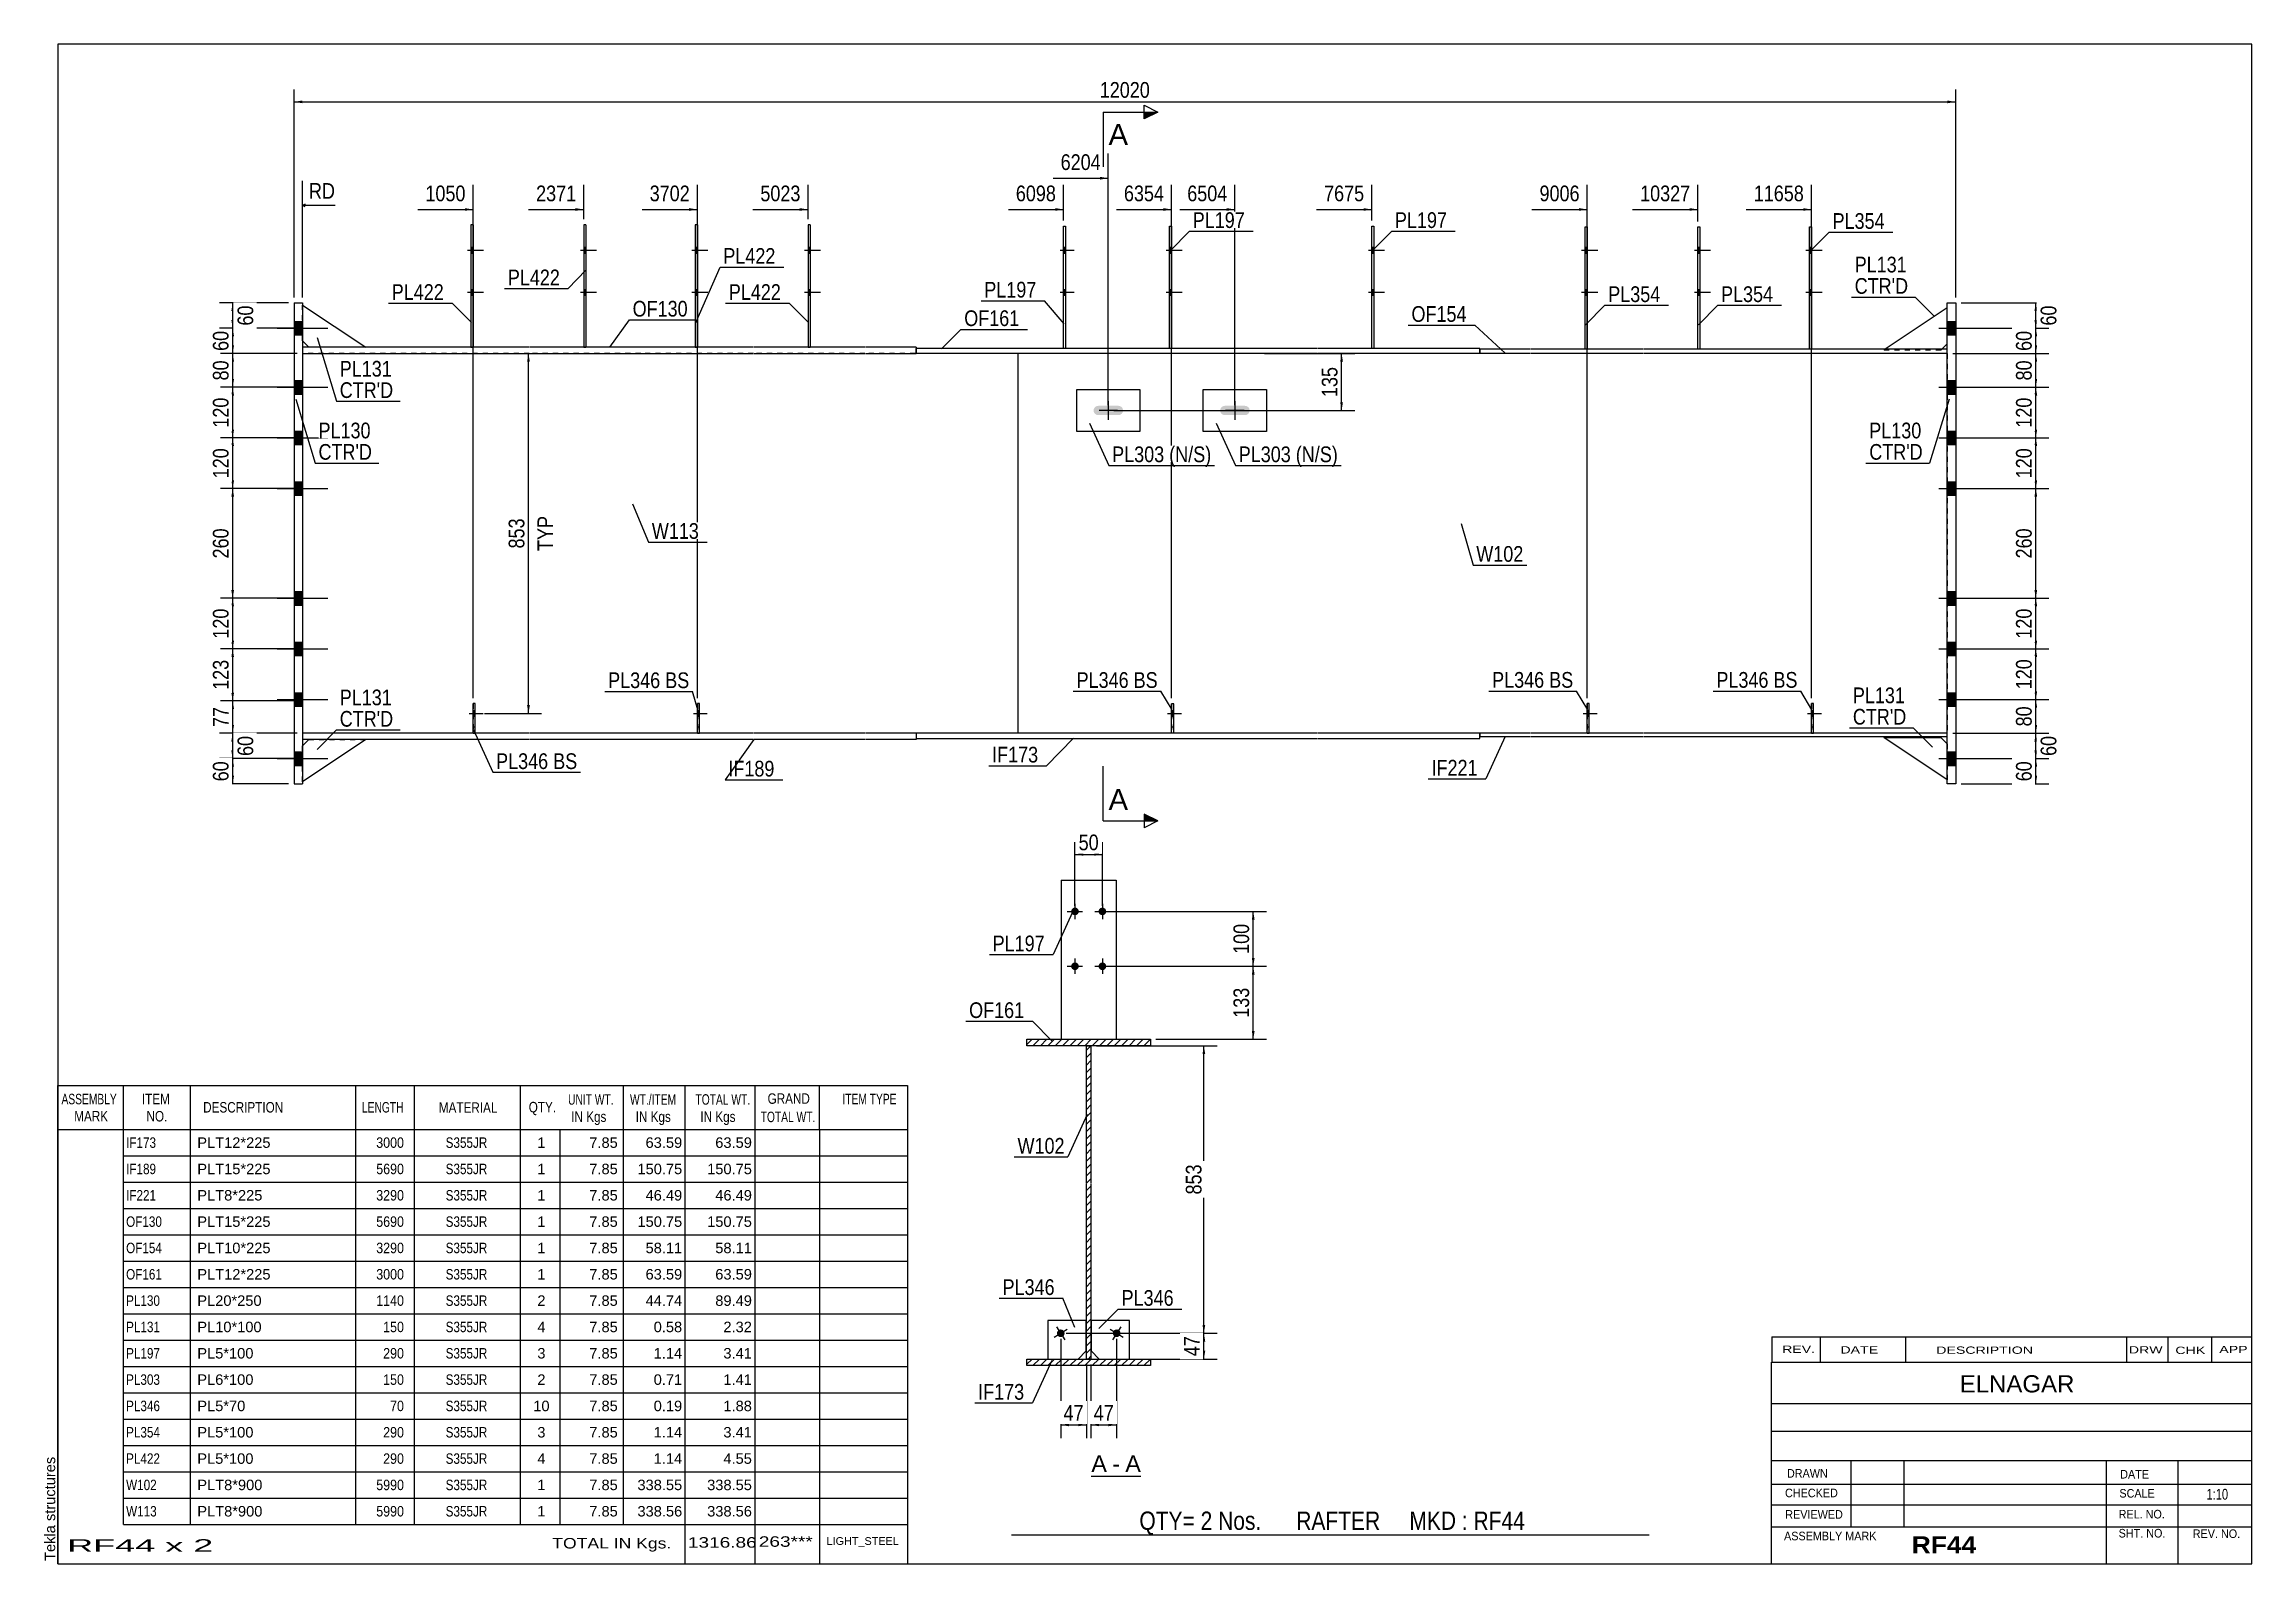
# Model space of a CAD drawing. Header units: millimetres. Extents: x 2 to 405, y 5 to 282.
import ezdxf

# ---------------------------------------------------------------- set-up
doc = ezdxf.new("R2010")
doc.units = ezdxf.units.MM
doc.linetypes.add('DXK_LINE_DOT1', pattern=[1.8814, 0.9407, -0.9407])
doc.linetypes.add('DXK_LINE_DOT2', pattern=[3.9198, 1.9599, -1.9599])
doc.styles.add('Arial', font='ARIAL.TTF', dxfattribs={"height": 0.2})
doc.styles.add('Arial Bold', font='ARIALBD.TTF', dxfattribs={"height": 0.2})
doc.styles.add('Arial Narrow', font='ARIALN.TTF', dxfattribs={"height": 0.2})

# ---------------------------------------------------------------- blocks, each defined once
blk = doc.blocks.new('Unknown-623472857-1210')
at = {"color": 5, "linetype": 'Continuous'}
for p, q in [((405, 282), (5, 282)), ((5, 282), (5, 5)), ((405, 5), (405, 282)), ((5, 5), (405, 5))]:
    blk.add_line(p, q, dxfattribs=at)
at = {"color": 174, "linetype": 'Continuous', "style": 'Arial'}
blk.add_text('Tekla structures', height=1.9102, rotation=90, dxfattribs=at).set_placement((4.5, 5.5))
blk = doc.blocks.new('Unknown-623472857-15 - 1231')
at = {"color": 7, "linetype": 'Continuous'}
blk.add_line((193.41, 20.95), (202.44, 20.95), dxfattribs=at)
at = {"color": 0, "linetype": 'Continuous'}
blk.add_wipeout([(196.26, 21.7), (196.26, 24.9), (193.41, 24.9), (193.41, 21.7)], dxfattribs=at)
blk.add_wipeout([(198.64, 21.7), (198.64, 24.9), (197.22, 24.9), (197.22, 21.7)], dxfattribs=at)
at = {"color": 96, "linetype": 'Continuous', "style": 'Arial'}
blk.add_text('A', height=3.06, dxfattribs=at).set_placement((193.41, 21.7))
at = {"color": 0, "linetype": 'Continuous'}
blk.add_wipeout([(202.44, 21.7), (202.44, 24.9), (199.6, 24.9), (199.6, 21.7)], dxfattribs=at)
at = {"color": 96, "linetype": 'Continuous', "style": 'Arial'}
for s, p in [('A', (199.6, 21.7)), ('-', (197.22, 21.7))]:
    blk.add_text(s, height=3.06, dxfattribs=at).set_placement(p)
blk = doc.blocks.new('Bolt-623472857-1665 - 1517')
at = {"linetype": 'Continuous'}
blk.add_hatch(color=3, dxfattribs=at).paths.add_polyline_path([(217.14, 215.82), (216.96, 215.54), (216.9, 215.22), (216.96, 214.9), (217.14, 214.62), (217.42, 214.44), (217.74, 214.37), (221.44, 214.37), (221.76, 214.44), (222.03, 214.62), (222.22, 214.9), (222.28, 215.22), (222.22, 215.54), (222.03, 215.82), (221.76, 216), (221.44, 216.07), (217.74, 216.07), (217.42, 216)])
at = {"color": 3, "linetype": 'Continuous'}
for p, q in [((221.28, 215.22), (217.9, 215.22)), ((219.59, 216.91), (219.59, 213.53))]:
    blk.add_line(p, q, dxfattribs=at)
blk = doc.blocks.new('Part-623472857-1978 - 1517')
at = {"color": 2, "linetype": 'Continuous'}
for p, q in [((170.7, 156.37), (161.47, 156.37)), ((161.47, 156.37), (161.47, 155.45)), ((161.47, 155.45), (170.7, 155.45)), ((234.59, 156.37), (170.8, 156.37)), ((170.8, 155.45), (234.59, 155.45)), ((254.92, 156.37), (234.69, 156.37)), ((234.69, 155.45), (254.92, 155.45)), ((264.25, 156.37), (255.02, 156.37)), ((255.02, 155.45), (264.25, 155.45)), ((264.25, 155.45), (264.25, 156.37))]:
    blk.add_line(p, q, dxfattribs=at)
blk = doc.blocks.new('Part-623472857-1541 - 1517')
at = {"color": 2, "linetype": 'Continuous'}
for p, q in [((273.48, 226.37), (264.25, 226.37)), ((264.25, 225.6), (264.25, 226.37)), ((273.48, 225.6), (264.25, 225.6)), ((294.04, 226.37), (273.58, 226.37)), ((294.04, 225.6), (273.58, 225.6)), ((314.37, 226.37), (294.14, 226.37)), ((314.37, 225.6), (294.14, 225.6)), ((349.46, 226.37), (314.47, 226.37)), ((349.46, 225.6), (314.47, 225.6))]:
    blk.add_line(p, q, dxfattribs=at)
at = {"color": 7, "linetype": 'DXK_LINE_DOT1'}
blk.add_line((349.46, 225.6), (349.46, 226.37), dxfattribs=at)
blk = doc.blocks.new('Bolt-623472857-1650 - 1517')
at = {"linetype": 'Continuous'}
for points in [[(80.69, 243.91), (80.69, 244.99), (80.3, 244.99), (80.3, 243.91)], [(80.69, 243.91), (80.69, 244.99), (80.3, 244.99), (80.3, 243.91)], [(80.69, 236.22), (80.69, 237.3), (80.3, 237.3), (80.3, 236.22)], [(80.69, 236.22), (80.69, 237.3), (80.3, 237.3), (80.3, 236.22)]]:
    blk.add_hatch(color=3, dxfattribs=at).paths.add_polyline_path(points)
at = {"color": 3, "linetype": 'Continuous'}
for p, q in [((79.69, 244.45), (82.61, 244.45)), ((79.69, 244.45), (82.61, 244.45)), ((80.3, 244.99), (80.69, 244.99)), ((80.3, 244.99), (80.69, 244.99)), ((80.3, 243.91), (80.69, 243.91)), ((80.3, 243.91), (80.69, 243.91)), ((79.69, 236.76), (82.61, 236.76)), ((79.69, 236.76), (82.61, 236.76)), ((80.3, 237.3), (80.69, 237.3)), ((80.3, 237.3), (80.69, 237.3)), ((80.3, 236.22), (80.69, 236.22)), ((80.3, 236.22), (80.69, 236.22))]:
    blk.add_line(p, q, dxfattribs=at)
blk = doc.blocks.new('Part-623472857-1546 - 1517')
at = {"color": 2, "linetype": 'Continuous'}
for p, q in [((170.7, 226.53), (161.47, 226.53)), ((161.47, 225.6), (161.47, 226.53)), ((170.7, 225.6), (161.47, 225.6)), ((234.59, 226.53), (170.8, 226.53)), ((234.59, 225.6), (170.8, 225.6)), ((254.92, 226.53), (234.69, 226.53)), ((254.92, 225.6), (234.69, 225.6)), ((264.25, 226.53), (255.02, 226.53)), ((264.25, 225.6), (255.02, 225.6)), ((264.25, 226.53), (264.25, 225.6))]:
    blk.add_line(p, q, dxfattribs=at)
blk = doc.blocks.new('Part-623472857-1568 - 1517')
at = {"color": 2, "linetype": 'Continuous'}
for p, q in [((70.36, 226.76), (49.59, 226.76)), ((49.59, 225.6), (70.36, 225.6)), ((90.92, 226.76), (70.46, 226.76)), ((70.46, 225.6), (90.92, 225.6)), ((111.25, 226.76), (91.02, 226.76)), ((91.02, 225.6), (111.25, 225.6)), ((131.81, 226.76), (111.35, 226.76)), ((111.35, 225.6), (131.81, 225.6)), ((152.14, 226.76), (131.91, 226.76)), ((131.91, 225.6), (152.14, 225.6)), ((161.47, 226.76), (152.24, 226.76)), ((152.24, 225.6), (161.47, 225.6)), ((161.47, 226.76), (161.47, 225.6))]:
    blk.add_line(p, q, dxfattribs=at)
at = {"color": 7, "linetype": 'DXK_LINE_DOT1'}
blk.add_line((49.59, 226.76), (49.59, 225.6), dxfattribs=at)
blk = doc.blocks.new('Bolt-623472857-1654 - 1517')
at = {"color": 3, "linetype": 'DXK_LINE_DOT2'}
for p, q in [((207.32, 159.99), (209.86, 159.99)), ((208.05, 160.53), (208.43, 160.53)), ((208.05, 159.45), (208.43, 159.45))]:
    blk.add_line(p, q, dxfattribs=at)
blk = doc.blocks.new('Part-623472857-1590 - 1517')
at = {"color": 7, "linetype": 'DXK_LINE_DOT1'}
for p, q in [((70.36, 225.6), (49.59, 225.6)), ((49.59, 225.6), (49.59, 156.37)), ((90.92, 225.6), (70.46, 225.6)), ((111.25, 225.6), (91.02, 225.6)), ((131.81, 225.6), (111.35, 225.6)), ((152.14, 225.6), (131.91, 225.6)), ((170.7, 225.6), (152.24, 225.6)), ((180.03, 225.6), (170.8, 225.6)), ((70.36, 156.37), (49.59, 156.37)), ((90.92, 156.37), (70.46, 156.37)), ((111.25, 156.37), (91.02, 156.37)), ((131.81, 156.37), (111.35, 156.37)), ((152.14, 156.37), (131.91, 156.37)), ((170.7, 156.37), (152.24, 156.37)), ((180.03, 156.37), (170.8, 156.37))]:
    blk.add_line(p, q, dxfattribs=at)
at = {"color": 2, "linetype": 'Continuous'}
blk.add_line((180.03, 225.6), (180.03, 156.37), dxfattribs=at)
blk = doc.blocks.new('Part-623472857-1612 - 1517')
at = {"color": 2, "linetype": 'Continuous'}
for p, q in [((264.25, 156.37), (264.25, 155.76)), ((273.48, 156.37), (264.25, 156.37)), ((264.25, 155.76), (273.48, 155.76)), ((294.04, 156.37), (273.58, 156.37)), ((273.58, 155.76), (294.04, 155.76)), ((314.37, 156.37), (294.14, 156.37)), ((294.14, 155.76), (314.37, 155.76)), ((349.46, 156.37), (314.47, 156.37)), ((314.47, 155.76), (349.46, 155.76))]:
    blk.add_line(p, q, dxfattribs=at)
at = {"color": 7, "linetype": 'DXK_LINE_DOT1'}
blk.add_line((349.46, 155.76), (349.46, 156.37), dxfattribs=at)
blk = doc.blocks.new('Part-623472857-1752 - 1517')
at = {"color": 2, "linetype": 'Continuous'}
for p, q in [((244.54, 226.53), (244.54, 248.84)), ((244.54, 248.84), (244.92, 248.84)), ((244.92, 248.84), (244.92, 226.53))]:
    blk.add_line(p, q, dxfattribs=at)
at = {"color": 7, "linetype": 'DXK_LINE_DOT1'}
blk.add_line((244.92, 226.53), (244.54, 226.53), dxfattribs=at)
blk = doc.blocks.new('Bolt-623472857-1643 - 1517')
at = {"color": 3, "linetype": 'DXK_LINE_DOT2'}
for p, q in [((79.96, 160.01), (82.5, 160.01)), ((80.69, 160.55), (81.07, 160.55)), ((80.69, 159.47), (81.07, 159.47))]:
    blk.add_line(p, q, dxfattribs=at)
blk = doc.blocks.new('Bolt-623472857-1644 - 1517')
at = {"linetype": 'Continuous'}
blk.add_hatch(color=3, dxfattribs=at).paths.add_polyline_path([(81.07, 159.47), (81.07, 160.55), (80.69, 160.55), (80.69, 159.47)])
at = {"color": 3, "linetype": 'Continuous'}
for p, q in [((79.96, 160.01), (82.5, 160.01)), ((80.69, 160.55), (81.07, 160.55)), ((80.69, 159.47), (81.07, 159.47))]:
    blk.add_line(p, q, dxfattribs=at)
blk = doc.blocks.new('Part-623472857-1774 - 1517')
at = {"color": 2, "linetype": 'Continuous'}
for p, q in [((303.99, 226.37), (303.99, 248.68)), ((303.99, 248.68), (304.37, 248.68)), ((304.37, 248.68), (304.37, 226.37))]:
    blk.add_line(p, q, dxfattribs=at)
at = {"color": 7, "linetype": 'DXK_LINE_DOT1'}
blk.add_line((304.37, 226.37), (303.99, 226.37), dxfattribs=at)
blk = doc.blocks.new('Bolt-623472857-1646 - 1517')
at = {"linetype": 'Continuous'}
for points in [[(101.25, 243.91), (101.25, 244.99), (100.86, 244.99), (100.86, 243.91)], [(101.25, 243.91), (101.25, 244.99), (100.86, 244.99), (100.86, 243.91)], [(101.25, 236.22), (101.25, 237.3), (100.86, 237.3), (100.86, 236.22)], [(101.25, 236.22), (101.25, 237.3), (100.86, 237.3), (100.86, 236.22)]]:
    blk.add_hatch(color=3, dxfattribs=at).paths.add_polyline_path(points)
at = {"color": 3, "linetype": 'Continuous'}
for p, q in [((100.25, 244.45), (103.17, 244.45)), ((100.25, 244.45), (103.17, 244.45)), ((100.86, 244.99), (101.25, 244.99)), ((100.86, 244.99), (101.25, 244.99)), ((100.86, 243.91), (101.25, 243.91)), ((100.86, 243.91), (101.25, 243.91)), ((100.25, 236.76), (103.17, 236.76)), ((100.25, 236.76), (103.17, 236.76)), ((100.86, 237.3), (101.25, 237.3)), ((100.86, 237.3), (101.25, 237.3)), ((100.86, 236.22), (101.25, 236.22)), ((100.86, 236.22), (101.25, 236.22))]:
    blk.add_line(p, q, dxfattribs=at)
blk = doc.blocks.new('Bolt-623472857-1647 - 1517')
at = {"linetype": 'Continuous'}
for points in [[(142.14, 243.91), (142.14, 244.99), (141.76, 244.99), (141.76, 243.91)], [(142.14, 243.91), (142.14, 244.99), (141.76, 244.99), (141.76, 243.91)], [(142.14, 236.22), (142.14, 237.3), (141.76, 237.3), (141.76, 236.22)], [(142.14, 236.22), (142.14, 237.3), (141.76, 237.3), (141.76, 236.22)]]:
    blk.add_hatch(color=3, dxfattribs=at).paths.add_polyline_path(points)
at = {"color": 3, "linetype": 'Continuous'}
for p, q in [((141.14, 244.45), (144.06, 244.45)), ((141.14, 244.45), (144.06, 244.45)), ((141.76, 244.99), (142.14, 244.99)), ((141.76, 244.99), (142.14, 244.99)), ((141.76, 243.91), (142.14, 243.91)), ((141.76, 243.91), (142.14, 243.91)), ((141.14, 236.76), (144.06, 236.76)), ((141.14, 236.76), (144.06, 236.76)), ((141.76, 237.3), (142.14, 237.3)), ((141.76, 237.3), (142.14, 237.3)), ((141.76, 236.22), (142.14, 236.22)), ((141.76, 236.22), (142.14, 236.22))]:
    blk.add_line(p, q, dxfattribs=at)
blk = doc.blocks.new('Bolt-623472857-1648 - 1517')
at = {"linetype": 'Continuous'}
for points in [[(244.92, 243.91), (244.92, 244.99), (244.54, 244.99), (244.54, 243.91)], [(244.92, 243.91), (244.92, 244.99), (244.54, 244.99), (244.54, 243.91)], [(244.92, 236.22), (244.92, 237.3), (244.54, 237.3), (244.54, 236.22)], [(244.92, 236.22), (244.92, 237.3), (244.54, 237.3), (244.54, 236.22)]]:
    blk.add_hatch(color=3, dxfattribs=at).paths.add_polyline_path(points)
at = {"color": 3, "linetype": 'Continuous'}
for p, q in [((243.92, 244.45), (246.84, 244.45)), ((243.92, 244.45), (246.84, 244.45)), ((244.54, 244.99), (244.92, 244.99)), ((244.54, 244.99), (244.92, 244.99)), ((244.54, 243.91), (244.92, 243.91)), ((244.54, 243.91), (244.92, 243.91)), ((243.92, 236.76), (246.84, 236.76)), ((243.92, 236.76), (246.84, 236.76)), ((244.54, 237.3), (244.92, 237.3)), ((244.54, 237.3), (244.92, 237.3)), ((244.54, 236.22), (244.92, 236.22)), ((244.54, 236.22), (244.92, 236.22))]:
    blk.add_line(p, q, dxfattribs=at)
blk = doc.blocks.new('Bolt-623472857-1649 - 1517')
at = {"linetype": 'Continuous'}
for points in [[(304.37, 243.91), (304.37, 244.99), (303.99, 244.99), (303.99, 243.91)], [(304.37, 243.91), (304.37, 244.99), (303.99, 244.99), (303.99, 243.91)], [(304.37, 236.22), (304.37, 237.3), (303.99, 237.3), (303.99, 236.22)], [(304.37, 236.22), (304.37, 237.3), (303.99, 237.3), (303.99, 236.22)]]:
    blk.add_hatch(color=3, dxfattribs=at).paths.add_polyline_path(points)
at = {"color": 3, "linetype": 'Continuous'}
for p, q in [((303.37, 244.45), (306.3, 244.45)), ((303.37, 244.45), (306.3, 244.45)), ((303.99, 244.99), (304.37, 244.99)), ((303.99, 244.99), (304.37, 244.99)), ((303.99, 243.91), (304.37, 243.91)), ((303.99, 243.91), (304.37, 243.91)), ((303.37, 236.76), (306.3, 236.76)), ((303.37, 236.76), (306.3, 236.76)), ((303.99, 237.3), (304.37, 237.3)), ((303.99, 237.3), (304.37, 237.3)), ((303.99, 236.22), (304.37, 236.22)), ((303.99, 236.22), (304.37, 236.22))]:
    blk.add_line(p, q, dxfattribs=at)
blk = doc.blocks.new('Part-623472857-1779 - 1517')
at = {"color": 2, "linetype": 'Continuous'}
for p, q in [((80.69, 249.07), (80.3, 249.07)), ((80.3, 249.07), (80.3, 226.76)), ((80.69, 249.07), (80.69, 226.76))]:
    blk.add_line(p, q, dxfattribs=at)
at = {"color": 7, "linetype": 'DXK_LINE_DOT1'}
blk.add_line((80.3, 226.76), (80.69, 226.76), dxfattribs=at)
blk = doc.blocks.new('Part-623472857-1715 - 1517')
at = {"color": 2, "linetype": 'Continuous'}
for p, q in [((80.69, 156.4), (80.69, 161.78)), ((81.07, 161.78), (80.69, 161.78)), ((81.07, 156.4), (81.07, 161.78)), ((80.69, 156.4), (81.07, 156.4))]:
    blk.add_line(p, q, dxfattribs=at)
blk = doc.blocks.new('Bolt-623472857-1651 - 1517')
at = {"color": 3, "linetype": 'DXK_LINE_DOT2'}
for p, q in [((120.85, 160.01), (123.39, 160.01)), ((121.58, 160.55), (121.96, 160.55)), ((121.58, 159.47), (121.96, 159.47))]:
    blk.add_line(p, q, dxfattribs=at)
blk = doc.blocks.new('Bolt-623472857-1652 - 1517')
at = {"linetype": 'Continuous'}
blk.add_hatch(color=3, dxfattribs=at).paths.add_polyline_path([(121.96, 159.47), (121.96, 160.55), (121.58, 160.55), (121.58, 159.47)])
at = {"color": 3, "linetype": 'Continuous'}
for p, q in [((120.85, 160.01), (123.39, 160.01)), ((121.58, 160.55), (121.96, 160.55)), ((121.58, 159.47), (121.96, 159.47))]:
    blk.add_line(p, q, dxfattribs=at)
blk = doc.blocks.new('Bolt-623472857-1653 - 1517')
at = {"linetype": 'Continuous'}
for points in [[(121.58, 243.91), (121.58, 244.99), (121.2, 244.99), (121.2, 243.91)], [(121.58, 243.91), (121.58, 244.99), (121.2, 244.99), (121.2, 243.91)], [(121.58, 236.22), (121.58, 237.3), (121.2, 237.3), (121.2, 236.22)], [(121.58, 236.22), (121.58, 237.3), (121.2, 237.3), (121.2, 236.22)]]:
    blk.add_hatch(color=3, dxfattribs=at).paths.add_polyline_path(points)
at = {"color": 3, "linetype": 'Continuous'}
for p, q in [((120.58, 244.45), (123.5, 244.45)), ((120.58, 244.45), (123.5, 244.45)), ((121.2, 244.99), (121.58, 244.99)), ((121.2, 244.99), (121.58, 244.99)), ((121.2, 243.91), (121.58, 243.91)), ((121.2, 243.91), (121.58, 243.91)), ((120.58, 236.76), (123.5, 236.76)), ((120.58, 236.76), (123.5, 236.76)), ((121.2, 237.3), (121.58, 237.3)), ((121.2, 237.3), (121.58, 237.3)), ((121.2, 236.22), (121.58, 236.22)), ((121.2, 236.22), (121.58, 236.22))]:
    blk.add_line(p, q, dxfattribs=at)
blk = doc.blocks.new('Bolt-623472857-1655 - 1517')
at = {"linetype": 'Continuous'}
blk.add_hatch(color=3, dxfattribs=at).paths.add_polyline_path([(208.43, 159.45), (208.43, 160.53), (208.05, 160.53), (208.05, 159.45)])
at = {"color": 3, "linetype": 'Continuous'}
for p, q in [((207.32, 159.99), (209.86, 159.99)), ((208.05, 160.53), (208.43, 160.53)), ((208.05, 159.45), (208.43, 159.45))]:
    blk.add_line(p, q, dxfattribs=at)
blk = doc.blocks.new('Part-623472857-1799 - 1517')
at = {"color": 7, "linetype": 'DXK_LINE_DOT1'}
for p, q in [((208.05, 161.76), (208.05, 156.37)), ((208.43, 161.76), (208.05, 161.76)), ((208.43, 156.37), (208.43, 161.76)), ((208.05, 157.53), (208.43, 157.53))]:
    blk.add_line(p, q, dxfattribs=at)
blk = doc.blocks.new('Part-623472857-1784 - 1517')
at = {"color": 7, "linetype": 'DXK_LINE_DOT1'}
for p, q in [((121.58, 161.78), (121.58, 156.4)), ((121.96, 161.78), (121.58, 161.78)), ((121.96, 156.4), (121.96, 161.78)), ((121.58, 157.55), (121.96, 157.55)), ((121.58, 156.4), (121.96, 156.4))]:
    blk.add_line(p, q, dxfattribs=at)
blk = doc.blocks.new('Bolt-623472857-1656 - 1517')
at = {"linetype": 'Continuous'}
for points in [[(208.05, 243.91), (208.05, 244.99), (207.67, 244.99), (207.67, 243.91)], [(208.05, 243.91), (208.05, 244.99), (207.67, 244.99), (207.67, 243.91)], [(208.05, 236.22), (208.05, 237.3), (207.67, 237.3), (207.67, 236.22)], [(208.05, 236.22), (208.05, 237.3), (207.67, 237.3), (207.67, 236.22)]]:
    blk.add_hatch(color=3, dxfattribs=at).paths.add_polyline_path(points)
at = {"color": 3, "linetype": 'Continuous'}
for p, q in [((207.05, 244.45), (209.97, 244.45)), ((207.05, 244.45), (209.97, 244.45)), ((207.67, 244.99), (208.05, 244.99)), ((207.67, 244.99), (208.05, 244.99)), ((207.67, 243.91), (208.05, 243.91)), ((207.67, 243.91), (208.05, 243.91)), ((207.05, 236.76), (209.97, 236.76)), ((207.05, 236.76), (209.97, 236.76)), ((207.67, 237.3), (208.05, 237.3)), ((207.67, 237.3), (208.05, 237.3)), ((207.67, 236.22), (208.05, 236.22)), ((207.67, 236.22), (208.05, 236.22))]:
    blk.add_line(p, q, dxfattribs=at)
blk = doc.blocks.new('Bolt-623472857-1657 - 1517')
at = {"color": 3, "linetype": 'DXK_LINE_DOT2'}
for p, q in [((283.08, 160.01), (285.62, 160.01)), ((283.81, 160.55), (284.2, 160.55)), ((283.81, 159.47), (284.2, 159.47))]:
    blk.add_line(p, q, dxfattribs=at)
blk = doc.blocks.new('Bolt-623472857-1658 - 1517')
at = {"linetype": 'Continuous'}
blk.add_hatch(color=3, dxfattribs=at).paths.add_polyline_path([(284.2, 159.47), (284.2, 160.55), (283.81, 160.55), (283.81, 159.47)])
at = {"color": 3, "linetype": 'Continuous'}
for p, q in [((283.08, 160.01), (285.62, 160.01)), ((283.81, 160.55), (284.2, 160.55)), ((283.81, 159.47), (284.2, 159.47))]:
    blk.add_line(p, q, dxfattribs=at)
blk = doc.blocks.new('Bolt-623472857-1659 - 1517')
at = {"linetype": 'Continuous'}
for points in [[(283.81, 243.91), (283.81, 244.99), (283.43, 244.99), (283.43, 243.91)], [(283.81, 243.91), (283.81, 244.99), (283.43, 244.99), (283.43, 243.91)], [(283.81, 236.22), (283.81, 237.3), (283.43, 237.3), (283.43, 236.22)], [(283.81, 236.22), (283.81, 237.3), (283.43, 237.3), (283.43, 236.22)]]:
    blk.add_hatch(color=3, dxfattribs=at).paths.add_polyline_path(points)
at = {"color": 3, "linetype": 'Continuous'}
for p, q in [((282.81, 244.45), (285.74, 244.45)), ((282.81, 244.45), (285.74, 244.45)), ((283.43, 244.99), (283.81, 244.99)), ((283.43, 244.99), (283.81, 244.99)), ((283.43, 243.91), (283.81, 243.91)), ((283.43, 243.91), (283.81, 243.91)), ((282.81, 236.76), (285.74, 236.76)), ((282.81, 236.76), (285.74, 236.76)), ((283.43, 237.3), (283.81, 237.3)), ((283.43, 237.3), (283.81, 237.3)), ((283.43, 236.22), (283.81, 236.22)), ((283.43, 236.22), (283.81, 236.22))]:
    blk.add_line(p, q, dxfattribs=at)
blk = doc.blocks.new('Bolt-623472857-1660 - 1517')
at = {"color": 3, "linetype": 'DXK_LINE_DOT2'}
for p, q in [((323.97, 160.01), (326.51, 160.01)), ((324.7, 160.55), (325.09, 160.55)), ((324.7, 159.47), (325.09, 159.47))]:
    blk.add_line(p, q, dxfattribs=at)
blk = doc.blocks.new('Part-623472857-1789 - 1517')
at = {"color": 2, "linetype": 'Continuous'}
for p, q in [((121.58, 156.4), (121.58, 161.78)), ((121.96, 161.78), (121.58, 161.78)), ((121.96, 156.4), (121.96, 161.78)), ((121.58, 156.4), (121.96, 156.4))]:
    blk.add_line(p, q, dxfattribs=at)
blk = doc.blocks.new('Bolt-623472857-1661 - 1517')
at = {"linetype": 'Continuous'}
blk.add_hatch(color=3, dxfattribs=at).paths.add_polyline_path([(325.09, 159.47), (325.09, 160.55), (324.7, 160.55), (324.7, 159.47)])
at = {"color": 3, "linetype": 'Continuous'}
for p, q in [((323.97, 160.01), (326.51, 160.01)), ((324.7, 160.55), (325.09, 160.55)), ((324.7, 159.47), (325.09, 159.47))]:
    blk.add_line(p, q, dxfattribs=at)
blk = doc.blocks.new('Bolt-623472857-1662 - 1517')
at = {"linetype": 'Continuous'}
for points in [[(324.7, 243.91), (324.7, 244.99), (324.32, 244.99), (324.32, 243.91)], [(324.7, 243.91), (324.7, 244.99), (324.32, 244.99), (324.32, 243.91)], [(324.7, 236.22), (324.7, 237.3), (324.32, 237.3), (324.32, 236.22)], [(324.7, 236.22), (324.7, 237.3), (324.32, 237.3), (324.32, 236.22)]]:
    blk.add_hatch(color=3, dxfattribs=at).paths.add_polyline_path(points)
at = {"color": 3, "linetype": 'Continuous'}
for p, q in [((323.7, 244.45), (326.63, 244.45)), ((323.7, 244.45), (326.63, 244.45)), ((324.32, 244.99), (324.7, 244.99)), ((324.32, 244.99), (324.7, 244.99)), ((324.32, 243.91), (324.7, 243.91)), ((324.32, 243.91), (324.7, 243.91)), ((323.7, 236.76), (326.63, 236.76)), ((323.7, 236.76), (326.63, 236.76)), ((324.32, 237.3), (324.7, 237.3)), ((324.32, 237.3), (324.7, 237.3)), ((324.32, 236.22), (324.7, 236.22)), ((324.32, 236.22), (324.7, 236.22))]:
    blk.add_line(p, q, dxfattribs=at)
blk = doc.blocks.new('Bolt-623472857-1663 - 1517')
at = {"linetype": 'Continuous'}
for points in [[(349.46, 231.45), (349.46, 228.99), (351, 228.99), (351, 231.45)], [(349.46, 231.45), (349.46, 228.99), (351, 228.99), (351, 231.45)], [(349.46, 220.68), (349.46, 218.22), (351, 218.22), (351, 220.68)], [(349.46, 220.68), (349.46, 218.22), (351, 218.22), (351, 220.68)], [(349.46, 211.45), (349.46, 208.99), (351, 208.99), (351, 211.45)], [(349.46, 211.45), (349.46, 208.99), (351, 208.99), (351, 211.45)], [(349.46, 202.22), (349.46, 199.76), (351, 199.76), (351, 202.22)], [(349.46, 202.22), (349.46, 199.76), (351, 199.76), (351, 202.22)], [(349.46, 182.22), (349.46, 179.76), (351, 179.76), (351, 182.22)], [(349.46, 182.22), (349.46, 179.76), (351, 179.76), (351, 182.22)], [(349.46, 172.99), (349.46, 170.53), (351, 170.53), (351, 172.99)], [(349.46, 172.99), (349.46, 170.53), (351, 170.53), (351, 172.99)], [(349.46, 163.76), (349.46, 161.3), (351, 161.3), (351, 163.76)], [(349.46, 163.76), (349.46, 161.3), (351, 161.3), (351, 163.76)], [(349.46, 152.99), (349.46, 150.53), (351, 150.53), (351, 152.99)], [(349.46, 152.99), (349.46, 150.53), (351, 150.53), (351, 152.99)]]:
    blk.add_hatch(color=3, dxfattribs=at).paths.add_polyline_path(points)
at = {"color": 3, "linetype": 'Continuous'}
for p, q in [((347.94, 230.22), (357.15, 230.22)), ((347.94, 230.22), (357.15, 230.22)), ((349.46, 231.45), (351, 231.45)), ((349.46, 231.45), (351, 231.45)), ((349.46, 228.99), (351, 228.99)), ((349.46, 228.99), (351, 228.99)), ((347.94, 219.45), (357.15, 219.45)), ((347.94, 219.45), (357.15, 219.45)), ((349.46, 220.68), (351, 220.68)), ((349.46, 220.68), (351, 220.68)), ((349.46, 218.22), (351, 218.22)), ((349.46, 218.22), (351, 218.22)), ((347.94, 210.22), (357.15, 210.22)), ((347.94, 210.22), (357.15, 210.22)), ((349.46, 211.45), (351, 211.45)), ((349.46, 211.45), (351, 211.45)), ((349.46, 208.99), (351, 208.99)), ((349.46, 208.99), (351, 208.99)), ((349.46, 202.22), (351, 202.22)), ((349.46, 202.22), (351, 202.22)), ((347.94, 200.99), (357.15, 200.99)), ((347.94, 200.99), (357.15, 200.99)), ((349.46, 199.76), (351, 199.76)), ((349.46, 199.76), (351, 199.76)), ((349.46, 182.22), (351, 182.22)), ((349.46, 182.22), (351, 182.22)), ((347.94, 180.99), (357.15, 180.99)), ((347.94, 180.99), (357.15, 180.99)), ((349.46, 179.76), (351, 179.76)), ((349.46, 179.76), (351, 179.76)), ((347.94, 171.76), (357.15, 171.76)), ((347.94, 171.76), (357.15, 171.76)), ((349.46, 172.99), (351, 172.99)), ((349.46, 172.99), (351, 172.99)), ((349.46, 170.53), (351, 170.53)), ((349.46, 170.53), (351, 170.53)), ((347.94, 162.53), (357.15, 162.53)), ((347.94, 162.53), (357.15, 162.53)), ((349.46, 163.76), (351, 163.76)), ((349.46, 163.76), (351, 163.76)), ((349.46, 161.3), (351, 161.3)), ((349.46, 161.3), (351, 161.3)), ((349.46, 152.99), (351, 152.99)), ((349.46, 152.99), (351, 152.99)), ((347.94, 151.76), (357.15, 151.76)), ((347.94, 151.76), (357.15, 151.76)), ((349.46, 150.53), (351, 150.53)), ((349.46, 150.53), (351, 150.53))]:
    blk.add_line(p, q, dxfattribs=at)
blk = doc.blocks.new('Bolt-623472857-1664 - 1517')
at = {"linetype": 'Continuous'}
for points in [[(48.05, 231.45), (48.05, 228.99), (49.59, 228.99), (49.59, 231.45)], [(48.05, 231.45), (48.05, 228.99), (49.59, 228.99), (49.59, 231.45)], [(48.05, 220.68), (48.05, 218.22), (49.59, 218.22), (49.59, 220.68)], [(48.05, 220.68), (48.05, 218.22), (49.59, 218.22), (49.59, 220.68)], [(48.05, 211.45), (48.05, 208.99), (49.59, 208.99), (49.59, 211.45)], [(48.05, 211.45), (48.05, 208.99), (49.59, 208.99), (49.59, 211.45)], [(48.05, 202.22), (48.05, 199.76), (49.59, 199.76), (49.59, 202.22)], [(48.05, 202.22), (48.05, 199.76), (49.59, 199.76), (49.59, 202.22)], [(48.05, 182.22), (48.05, 179.76), (49.59, 179.76), (49.59, 182.22)], [(48.05, 182.22), (48.05, 179.76), (49.59, 179.76), (49.59, 182.22)], [(48.05, 172.99), (48.05, 170.53), (49.59, 170.53), (49.59, 172.99)], [(48.05, 172.99), (48.05, 170.53), (49.59, 170.53), (49.59, 172.99)], [(48.05, 163.76), (48.05, 161.3), (49.59, 161.3), (49.59, 163.76)], [(48.05, 163.76), (48.05, 161.3), (49.59, 161.3), (49.59, 163.76)], [(48.05, 152.99), (48.05, 150.53), (49.59, 150.53), (49.59, 152.99)], [(48.05, 152.99), (48.05, 150.53), (49.59, 150.53), (49.59, 152.99)]]:
    blk.add_hatch(color=3, dxfattribs=at).paths.add_polyline_path(points)
at = {"color": 3, "linetype": 'Continuous'}
for p, q in [((44.99, 230.22), (54.2, 230.22)), ((44.99, 230.22), (54.2, 230.22)), ((48.05, 231.45), (49.59, 231.45)), ((48.05, 231.45), (49.59, 231.45)), ((48.05, 228.99), (49.59, 228.99)), ((48.05, 228.99), (49.59, 228.99)), ((44.99, 219.45), (54.2, 219.45)), ((44.99, 219.45), (54.2, 219.45)), ((48.05, 220.68), (49.59, 220.68)), ((48.05, 220.68), (49.59, 220.68)), ((48.05, 218.22), (49.59, 218.22)), ((48.05, 218.22), (49.59, 218.22)), ((44.99, 210.22), (54.2, 210.22)), ((44.99, 210.22), (54.2, 210.22)), ((48.05, 211.45), (49.59, 211.45)), ((48.05, 211.45), (49.59, 211.45)), ((48.05, 208.99), (49.59, 208.99)), ((48.05, 208.99), (49.59, 208.99)), ((48.05, 202.22), (49.59, 202.22)), ((48.05, 202.22), (49.59, 202.22)), ((44.99, 200.99), (54.2, 200.99)), ((44.99, 200.99), (54.2, 200.99)), ((48.05, 199.76), (49.59, 199.76)), ((48.05, 199.76), (49.59, 199.76)), ((48.05, 182.22), (49.59, 182.22)), ((48.05, 182.22), (49.59, 182.22)), ((44.99, 180.99), (54.2, 180.99)), ((44.99, 180.99), (54.2, 180.99)), ((48.05, 179.76), (49.59, 179.76)), ((48.05, 179.76), (49.59, 179.76)), ((44.99, 171.76), (54.2, 171.76)), ((44.99, 171.76), (54.2, 171.76)), ((48.05, 172.99), (49.59, 172.99)), ((48.05, 172.99), (49.59, 172.99)), ((48.05, 170.53), (49.59, 170.53)), ((48.05, 170.53), (49.59, 170.53)), ((44.99, 162.53), (54.2, 162.53)), ((44.99, 162.53), (54.2, 162.53)), ((48.05, 163.76), (49.59, 163.76)), ((48.05, 163.76), (49.59, 163.76)), ((48.05, 161.3), (49.59, 161.3)), ((48.05, 161.3), (49.59, 161.3)), ((48.05, 152.99), (49.59, 152.99)), ((48.05, 152.99), (49.59, 152.99)), ((44.99, 151.76), (54.2, 151.76)), ((44.99, 151.76), (54.2, 151.76)), ((48.05, 150.53), (49.59, 150.53)), ((48.05, 150.53), (49.59, 150.53))]:
    blk.add_line(p, q, dxfattribs=at)
blk = doc.blocks.new('Bolt-623472857-1666 - 1517')
at = {"linetype": 'Continuous'}
blk.add_hatch(color=3, dxfattribs=at).paths.add_polyline_path([(194.07, 215.82), (193.88, 215.54), (193.82, 215.22), (193.88, 214.9), (194.07, 214.62), (194.34, 214.44), (194.67, 214.37), (198.36, 214.37), (198.68, 214.44), (198.96, 214.62), (199.14, 214.9), (199.2, 215.22), (199.14, 215.54), (198.96, 215.82), (198.68, 216), (198.36, 216.07), (194.67, 216.07), (194.34, 216)])
at = {"color": 3, "linetype": 'Continuous'}
for p, q in [((198.2, 215.22), (194.82, 215.22)), ((196.51, 216.91), (196.51, 213.53))]:
    blk.add_line(p, q, dxfattribs=at)
blk = doc.blocks.new('Part-623472857-1671 - 1517')
at = {"color": 2, "linetype": 'Continuous'}
blk.add_line((180.03, 225.6), (180.03, 156.37), dxfattribs=at)
at = {"color": 7, "linetype": 'DXK_LINE_DOT1'}
for p, q in [((234.59, 225.6), (180.03, 225.6)), ((254.92, 225.6), (234.69, 225.6)), ((273.48, 225.6), (255.02, 225.6)), ((294.04, 225.6), (273.58, 225.6)), ((314.37, 225.6), (294.14, 225.6)), ((349.46, 225.6), (314.47, 225.6)), ((349.46, 225.6), (349.46, 156.37)), ((234.59, 156.37), (180.03, 156.37)), ((254.92, 156.37), (234.69, 156.37)), ((273.48, 156.37), (255.02, 156.37)), ((294.04, 156.37), (273.58, 156.37)), ((314.37, 156.37), (294.14, 156.37)), ((349.46, 156.37), (314.47, 156.37))]:
    blk.add_line(p, q, dxfattribs=at)
blk = doc.blocks.new('Part-623472857-1814 - 1517')
at = {"color": 7, "linetype": 'DXK_LINE_DOT1'}
for p, q in [((283.81, 161.78), (283.81, 156.4)), ((284.2, 161.78), (283.81, 161.78)), ((284.2, 156.4), (284.2, 161.78)), ((283.81, 157.55), (284.2, 157.55)), ((283.81, 156.4), (284.2, 156.4))]:
    blk.add_line(p, q, dxfattribs=at)
blk = doc.blocks.new('Part-623472857-1693 - 1517')
at = {"color": 7, "linetype": 'DXK_LINE_DOT1'}
for p, q in [((80.69, 161.78), (80.69, 156.4)), ((81.07, 161.78), (80.69, 161.78)), ((81.07, 156.4), (81.07, 161.78)), ((80.69, 157.55), (81.07, 157.55)), ((80.69, 156.4), (81.07, 156.4))]:
    blk.add_line(p, q, dxfattribs=at)
blk = doc.blocks.new('Part-623472857-1742 - 1517')
at = {"color": 2, "linetype": 'Continuous'}
for p, q in [((101.25, 249.07), (100.86, 249.07)), ((100.86, 249.07), (100.86, 226.76)), ((101.25, 249.07), (101.25, 226.76))]:
    blk.add_line(p, q, dxfattribs=at)
at = {"color": 7, "linetype": 'DXK_LINE_DOT1'}
blk.add_line((100.86, 226.76), (101.25, 226.76), dxfattribs=at)
blk = doc.blocks.new('Part-623472857-1747 - 1517')
at = {"color": 2, "linetype": 'Continuous'}
for p, q in [((142.14, 249.07), (141.76, 249.07)), ((141.76, 249.07), (141.76, 226.76)), ((142.14, 249.07), (142.14, 226.76))]:
    blk.add_line(p, q, dxfattribs=at)
at = {"color": 7, "linetype": 'DXK_LINE_DOT1'}
blk.add_line((141.76, 226.76), (142.14, 226.76), dxfattribs=at)
blk = doc.blocks.new('Part-623472857-1794 - 1517')
at = {"color": 2, "linetype": 'Continuous'}
for p, q in [((121.58, 249.07), (121.2, 249.07)), ((121.2, 249.07), (121.2, 226.76)), ((121.58, 249.07), (121.58, 226.76))]:
    blk.add_line(p, q, dxfattribs=at)
at = {"color": 7, "linetype": 'DXK_LINE_DOT1'}
blk.add_line((121.2, 226.76), (121.58, 226.76), dxfattribs=at)
blk = doc.blocks.new('Part-623472857-1804 - 1517')
at = {"color": 2, "linetype": 'Continuous'}
for p, q in [((208.05, 156.37), (208.05, 161.76)), ((208.43, 161.76), (208.05, 161.76)), ((208.43, 156.37), (208.43, 161.76))]:
    blk.add_line(p, q, dxfattribs=at)
blk = doc.blocks.new('Part-623472857-1809 - 1517')
at = {"color": 2, "linetype": 'Continuous'}
for p, q in [((207.67, 226.53), (207.67, 248.84)), ((207.67, 248.84), (208.05, 248.84)), ((208.05, 248.84), (208.05, 226.53))]:
    blk.add_line(p, q, dxfattribs=at)
at = {"color": 7, "linetype": 'DXK_LINE_DOT1'}
blk.add_line((208.05, 226.53), (207.67, 226.53), dxfattribs=at)
blk = doc.blocks.new('Part-623472857-1819 - 1517')
at = {"color": 2, "linetype": 'Continuous'}
for p, q in [((283.81, 156.4), (283.81, 161.78)), ((284.2, 161.78), (283.81, 161.78)), ((284.2, 156.4), (284.2, 161.78)), ((284.2, 156.4), (283.81, 156.4))]:
    blk.add_line(p, q, dxfattribs=at)
blk = doc.blocks.new('Part-623472857-1824 - 1517')
at = {"color": 2, "linetype": 'Continuous'}
for p, q in [((283.43, 226.37), (283.43, 248.68)), ((283.43, 248.68), (283.81, 248.68)), ((283.81, 248.68), (283.81, 226.37))]:
    blk.add_line(p, q, dxfattribs=at)
at = {"color": 7, "linetype": 'DXK_LINE_DOT1'}
blk.add_line((283.81, 226.37), (283.43, 226.37), dxfattribs=at)
blk = doc.blocks.new('Part-623472857-1829 - 1517')
at = {"color": 7, "linetype": 'DXK_LINE_DOT1'}
for p, q in [((324.7, 161.78), (324.7, 156.4)), ((325.09, 161.78), (324.7, 161.78)), ((325.09, 156.4), (325.09, 161.78)), ((324.7, 157.55), (325.09, 157.55)), ((324.7, 156.4), (325.09, 156.4))]:
    blk.add_line(p, q, dxfattribs=at)
blk = doc.blocks.new('Part-623472857-1834 - 1517')
at = {"color": 2, "linetype": 'Continuous'}
for p, q in [((324.7, 156.4), (324.7, 161.78)), ((325.09, 161.78), (324.7, 161.78)), ((325.09, 156.4), (325.09, 161.78)), ((325.09, 156.4), (324.7, 156.4))]:
    blk.add_line(p, q, dxfattribs=at)
blk = doc.blocks.new('Part-623472857-1839 - 1517')
at = {"color": 2, "linetype": 'Continuous'}
for p, q in [((324.32, 226.37), (324.32, 248.68)), ((324.32, 248.68), (324.7, 248.68)), ((324.7, 248.68), (324.7, 226.37))]:
    blk.add_line(p, q, dxfattribs=at)
at = {"color": 7, "linetype": 'DXK_LINE_DOT1'}
blk.add_line((324.7, 226.37), (324.32, 226.37), dxfattribs=at)
blk = doc.blocks.new('Part-623472857-1861 - 1517')
at = {"color": 2, "linetype": 'Continuous'}
for p, q in [((213.82, 211.37), (213.82, 219.07)), ((213.82, 219.07), (225.36, 219.07)), ((225.36, 219.07), (225.36, 211.37)), ((225.36, 211.37), (213.82, 211.37))]:
    blk.add_line(p, q, dxfattribs=at)
blk = doc.blocks.new('Part-623472857-1866 - 1517')
at = {"color": 2, "linetype": 'Continuous'}
for p, q in [((190.74, 211.37), (190.74, 219.07)), ((190.74, 219.07), (202.28, 219.07)), ((202.28, 219.07), (202.28, 211.37)), ((202.28, 211.37), (190.74, 211.37))]:
    blk.add_line(p, q, dxfattribs=at)
blk = doc.blocks.new('Part-623472857-1919 - 1517')
at = {"color": 2, "linetype": 'Continuous'}
for p, q in [((349.46, 233.91), (338.15, 226.37)), ((349.46, 227.37), (348.46, 226.37))]:
    blk.add_line(p, q, dxfattribs=at)
at = {"color": 7, "linetype": 'DXK_LINE_DOT1'}
for p, q in [((349.46, 227.37), (349.46, 233.91)), ((338.15, 226.37), (337.92, 226.22)), ((348.3, 226.22), (337.92, 226.22)), ((348.46, 226.37), (348.3, 226.22))]:
    blk.add_line(p, q, dxfattribs=at)
blk = doc.blocks.new('Part-623472857-1924 - 1517')
at = {"color": 2, "linetype": 'Continuous'}
for p, q in [((349.46, 147.91), (337.92, 155.6)), ((337.92, 155.6), (348.3, 155.6)), ((348.3, 155.6), (349.46, 154.45))]:
    blk.add_line(p, q, dxfattribs=at)
at = {"color": 7, "linetype": 'DXK_LINE_DOT1'}
blk.add_line((349.46, 154.45), (349.46, 147.91), dxfattribs=at)
blk = doc.blocks.new('Part-623472857-1953 - 1517')
at = {"color": 2, "linetype": 'Continuous'}
for p, q in [((349.46, 147.14), (349.46, 234.84)), ((349.46, 234.84), (351, 234.84)), ((351, 234.84), (351, 147.14)), ((351, 147.14), (349.46, 147.14))]:
    blk.add_line(p, q, dxfattribs=at)
blk = doc.blocks.new('Part-623472857-1958 - 1517')
at = {"color": 2, "linetype": 'Continuous'}
for p, q in [((61.13, 155.22), (49.59, 147.53)), ((49.59, 154.07), (50.74, 155.22))]:
    blk.add_line(p, q, dxfattribs=at)
at = {"color": 7, "linetype": 'DXK_LINE_DOT1'}
for p, q in [((49.59, 147.53), (49.59, 154.07)), ((50.74, 155.22), (61.13, 155.22))]:
    blk.add_line(p, q, dxfattribs=at)
blk = doc.blocks.new('Part-623472857-1963 - 1517')
at = {"color": 2, "linetype": 'Continuous'}
for p, q in [((49.59, 234.45), (61.13, 226.76)), ((50.74, 226.76), (49.59, 227.91))]:
    blk.add_line(p, q, dxfattribs=at)
at = {"color": 7, "linetype": 'DXK_LINE_DOT1'}
for p, q in [((49.59, 227.91), (49.59, 234.45)), ((61.13, 226.76), (50.74, 226.76))]:
    blk.add_line(p, q, dxfattribs=at)
blk = doc.blocks.new('Part-623472857-1968 - 1517')
at = {"color": 2, "linetype": 'Continuous'}
for p, q in [((48.05, 234.84), (49.59, 234.84)), ((48.05, 234.84), (48.05, 147.14)), ((49.59, 234.84), (49.59, 147.14)), ((48.05, 147.14), (49.59, 147.14))]:
    blk.add_line(p, q, dxfattribs=at)
blk = doc.blocks.new('Part-623472857-1973 - 1517')
at = {"color": 2, "linetype": 'Continuous'}
for p, q in [((70.36, 156.37), (49.59, 156.37)), ((70.36, 155.22), (49.59, 155.22)), ((90.92, 156.37), (70.46, 156.37)), ((90.92, 155.22), (70.46, 155.22)), ((111.25, 156.37), (91.02, 156.37)), ((111.25, 155.22), (91.02, 155.22)), ((131.81, 156.37), (111.35, 156.37)), ((131.81, 155.22), (111.35, 155.22)), ((152.14, 156.37), (131.91, 156.37)), ((152.14, 155.22), (131.91, 155.22)), ((161.47, 156.37), (152.24, 156.37)), ((161.47, 155.22), (152.24, 155.22)), ((161.47, 156.37), (161.47, 155.22))]:
    blk.add_line(p, q, dxfattribs=at)
at = {"color": 7, "linetype": 'DXK_LINE_DOT1'}
blk.add_line((49.59, 156.37), (49.59, 155.22), dxfattribs=at)
blk = doc.blocks.new('Part-623472857-3376 - 1517')
at = {"color": 2, "linetype": 'Continuous'}
for p, q in [((188.34, 226.53), (188.34, 248.84)), ((188.34, 248.84), (188.72, 248.84)), ((188.72, 248.84), (188.72, 226.53))]:
    blk.add_line(p, q, dxfattribs=at)
at = {"color": 7, "linetype": 'DXK_LINE_DOT1'}
blk.add_line((188.72, 226.53), (188.34, 226.53), dxfattribs=at)
blk = doc.blocks.new('Bolt-623472857-3377 - 1517')
at = {"linetype": 'Continuous'}
for points in [[(188.72, 243.91), (188.72, 244.99), (188.34, 244.99), (188.34, 243.91)], [(188.72, 243.91), (188.72, 244.99), (188.34, 244.99), (188.34, 243.91)], [(188.72, 236.22), (188.72, 237.3), (188.34, 237.3), (188.34, 236.22)], [(188.72, 236.22), (188.72, 237.3), (188.34, 237.3), (188.34, 236.22)]]:
    blk.add_hatch(color=3, dxfattribs=at).paths.add_polyline_path(points)
at = {"color": 3, "linetype": 'Continuous'}
for p, q in [((187.72, 244.45), (190.26, 244.45)), ((187.72, 244.45), (190.26, 244.45)), ((188.34, 244.99), (188.72, 244.99)), ((188.34, 244.99), (188.72, 244.99)), ((188.34, 243.91), (188.72, 243.91)), ((188.34, 243.91), (188.72, 243.91)), ((187.72, 236.76), (190.26, 236.76)), ((187.72, 236.76), (190.26, 236.76)), ((188.34, 237.3), (188.72, 237.3)), ((188.34, 237.3), (188.72, 237.3)), ((188.34, 236.22), (188.72, 236.22)), ((188.34, 236.22), (188.72, 236.22))]:
    blk.add_line(p, q, dxfattribs=at)
blk = doc.blocks.new('Part-623472857-1346 - 1231')
at = {"color": 2, "linetype": 'Continuous'}
for p, q in [((192.5, 49.3), (185.5, 49.3)), ((185.5, 49.3), (185.5, 42.3)), ((192.5, 43.8), (192.5, 49.3)), ((191, 42.3), (192.5, 43.8))]:
    blk.add_line(p, q, dxfattribs=at)
at = {"color": 7, "linetype": 'DXK_LINE_DOT1'}
for p, q in [((192.5, 49.3), (185.5, 49.3)), ((185.5, 42.3), (191, 42.3))]:
    blk.add_line(p, q, dxfattribs=at)
blk = doc.blocks.new('Part-623472857-1282 - 1231')
at = {"linetype": 'Continuous'}
h = blk.add_hatch(dxfattribs=at)
h.set_pattern_fill('', scale=0.3, style=0, pattern_type=0)
h.set_pattern_definition([(45, (204.1815, 42.2992), (-0.67352, 0.67352), [])])
h.paths.add_polyline_path([(204.18, 41.1), (204.18, 42.3), (181.68, 42.3), (181.68, 41.1)])
at = {"color": 2, "linetype": 'Continuous'}
for p, q in [((181.68, 41.1), (181.68, 42.3)), ((181.68, 42.3), (204.18, 42.3)), ((204.18, 41.1), (181.68, 41.1)), ((204.18, 42.3), (204.18, 41.1))]:
    blk.add_line(p, q, dxfattribs=at)
blk = doc.blocks.new('Part-623472857-1257 - 1231')
at = {"linetype": 'Continuous'}
h = blk.add_hatch(dxfattribs=at)
h.set_pattern_fill('', scale=0.3, style=0, pattern_type=0)
h.set_pattern_definition([(45, (204.1815, 100.5992), (-0.67352, 0.67352), [])])
h.paths.add_polyline_path([(204.18, 99.4), (204.18, 100.6), (181.68, 100.6), (181.68, 99.4)])
at = {"color": 2, "linetype": 'Continuous'}
for p, q in [((181.68, 99.4), (181.68, 100.6)), ((181.68, 100.6), (204.18, 100.6)), ((204.18, 99.4), (181.68, 99.4)), ((204.18, 100.6), (204.18, 99.4))]:
    blk.add_line(p, q, dxfattribs=at)
blk = doc.blocks.new('Part-623472857-1319 - 1231')
at = {"color": 2, "linetype": 'Continuous'}
for p, q in [((187.93, 129.6), (187.93, 100.6)), ((187.93, 129.6), (197.93, 129.6)), ((197.93, 129.6), (197.93, 100.6))]:
    blk.add_line(p, q, dxfattribs=at)
at = {"color": 7, "linetype": 'DXK_LINE_DOT1'}
blk.add_line((187.93, 100.6), (197.93, 100.6), dxfattribs=at)
blk = doc.blocks.new('Part-623472857-1341 - 1231')
at = {"color": 2, "linetype": 'Continuous'}
for p, q in [((200.36, 49.3), (193.36, 49.3)), ((193.36, 49.3), (193.36, 43.8)), ((200.36, 42.3), (200.36, 49.3)), ((193.36, 43.8), (194.86, 42.3))]:
    blk.add_line(p, q, dxfattribs=at)
at = {"color": 7, "linetype": 'DXK_LINE_DOT1'}
for p, q in [((200.36, 49.3), (193.36, 49.3)), ((194.86, 42.3), (200.36, 42.3))]:
    blk.add_line(p, q, dxfattribs=at)
blk = doc.blocks.new('Part-623472857-1373 - 1231')
at = {"linetype": 'Continuous'}
h = blk.add_hatch(dxfattribs=at)
h.set_pattern_fill('', scale=0.3, style=0, pattern_type=0)
h.set_pattern_definition([(45, (193.3315, 99.3992), (-0.67352, 0.67352), [])])
h.paths.add_polyline_path([(193.33, 42.3), (193.33, 99.4), (192.53, 99.4), (192.53, 42.3)])
at = {"color": 2, "linetype": 'Continuous'}
for p, q in [((192.53, 74.4), (192.53, 99.4)), ((192.53, 99.4), (193.33, 99.4)), ((193.33, 99.4), (193.33, 74.4)), ((192.53, 42.3), (192.53, 74.3)), ((193.33, 74.3), (193.33, 42.3)), ((193.33, 42.3), (192.53, 42.3))]:
    blk.add_line(p, q, dxfattribs=at)
blk = doc.blocks.new('Bolt-623472857-1384 - 1231')
at = {"linetype": 'Continuous'}
for points in [[(191.13, 123.9, -1), (189.73, 123.9, -1)], [(196.13, 123.9, -1), (194.73, 123.9, -1)], [(191.13, 113.9, -1), (189.73, 113.9, -1)], [(196.13, 113.9, -1), (194.73, 113.9, -1)]]:
    blk.add_hatch(color=3, dxfattribs=at).paths.add_polyline_path(points)
at = {"color": 3, "linetype": 'Continuous'}
for p, q in [((190.43, 125.3), (190.43, 122.5)), ((195.43, 125.3), (195.43, 122.5)), ((189.03, 123.9), (191.83, 123.9)), ((194.03, 123.9), (196.83, 123.9)), ((189.03, 113.9), (191.83, 113.9)), ((190.43, 115.3), (190.43, 112.5)), ((194.03, 113.9), (196.83, 113.9)), ((195.43, 115.3), (195.43, 112.5))]:
    blk.add_line(p, q, dxfattribs=at)
blk = doc.blocks.new('Bolt-623472857-1385 - 1231')
at = {"linetype": 'Continuous'}
blk.add_hatch(color=3, dxfattribs=at).paths.add_polyline_path([(198.63, 46.63, -1), (197.44, 47.37, -1)])
at = {"color": 3, "linetype": 'Continuous'}
for p, q in [((196.84, 47.74), (199.22, 46.26)), ((198.77, 48.19), (197.29, 45.81))]:
    blk.add_line(p, q, dxfattribs=at)
blk = doc.blocks.new('Bolt-623472857-1386 - 1231')
at = {"linetype": 'Continuous'}
blk.add_hatch(color=3, dxfattribs=at).paths.add_polyline_path([(188.43, 47.37, -1), (187.24, 46.63, -1)])
at = {"color": 3, "linetype": 'Continuous'}
for p, q in [((186.64, 46.26), (189.02, 47.74)), ((187.09, 48.19), (188.57, 45.81))]:
    blk.add_line(p, q, dxfattribs=at)
blk = doc.blocks.new('StraightDimension-623472857-6153 - 1517')
at = {"linetype": 'Continuous'}
for points in [[(365.36, 154.87), (365.61, 156.37), (365.86, 154.87)], [(365.86, 153.26), (365.61, 151.76), (365.36, 153.26)]]:
    blk.add_hatch(color=7, dxfattribs=at).paths.add_polyline_path(points)
at = {"color": 7, "linetype": 'Continuous'}
for p, q in [((350.46, 156.37), (367.86, 156.37)), ((365.61, 151.76), (365.61, 156.37)), ((350.46, 151.76), (367.86, 151.76))]:
    blk.add_line(p, q, dxfattribs=at)
at = {"color": 0}
blk.add_wipeout([(369.96, 156.49), (365.76, 156.49), (365.76, 151.64), (369.96, 151.64)], dxfattribs=at)
at = {"color": 3, "style": 'Arial Narrow'}
blk.add_text('60', height=2.863, rotation=90.0002, dxfattribs=at).set_placement((369.36, 152.24))
blk = doc.blocks.new('StraightDimension-623472857-6149 - 1517')
at = {"linetype": 'Continuous'}
for points in [[(365.36, 199.49), (365.61, 200.99), (365.86, 199.49)], [(365.86, 182.49), (365.61, 180.99), (365.36, 182.49)]]:
    blk.add_hatch(color=7, dxfattribs=at).paths.add_polyline_path(points)
at = {"color": 7, "linetype": 'Continuous'}
for p, q in [((350.46, 200.99), (368.01, 200.99)), ((365.61, 180.99), (365.61, 200.99)), ((350.46, 180.99), (368.01, 180.99))]:
    blk.add_line(p, q, dxfattribs=at)
at = {"color": 0}
blk.add_wipeout([(365.46, 194.33), (361.26, 194.33), (361.26, 187.65), (365.46, 187.65)], dxfattribs=at)
at = {"color": 3, "style": 'Arial Narrow'}
blk.add_text('260', height=2.863, rotation=90.0002, dxfattribs=at).set_placement((364.86, 188.25))
blk = doc.blocks.new('StraightDimension-623472857-5370 - 1517')
at = {"linetype": 'Continuous'}
blk.add_hatch(color=7, dxfattribs=at).paths.add_polyline_path([(195.01, 257.81), (196.51, 257.56), (195.01, 257.31)])
at = {"color": 7, "linetype": 'Continuous'}
for p, q in [((196.51, 216.22), (196.51, 262.06)), ((186.45, 257.56), (196.51, 257.56))]:
    blk.add_line(p, q, dxfattribs=at)
at = {"color": 0}
blk.add_wipeout([(195.74, 258.46), (195.74, 262.66), (187.22, 262.66), (187.22, 258.46)], dxfattribs=at)
at = {"color": 3, "style": 'Arial Narrow'}
blk.add_text('6204', height=2.863, dxfattribs=at).set_placement((187.82, 259.06))
blk = doc.blocks.new('StraightDimension-623472857-5372 - 1517')
at = {"linetype": 'Continuous'}
blk.add_hatch(color=7, dxfattribs=at).paths.add_polyline_path([(140.26, 252.11), (141.76, 251.86), (140.26, 251.61)])
at = {"color": 7, "linetype": 'Continuous'}
for p, q in [((141.76, 250.07), (141.76, 256.36)), ((131.69, 251.86), (141.76, 251.86))]:
    blk.add_line(p, q, dxfattribs=at)
at = {"color": 0}
blk.add_wipeout([(140.98, 252.76), (140.98, 256.96), (132.47, 256.96), (132.47, 252.76)], dxfattribs=at)
at = {"color": 3, "style": 'Arial Narrow'}
blk.add_text('5023', height=2.863, dxfattribs=at).set_placement((133.07, 253.36))
blk = doc.blocks.new('StraightDimension-623472857-3982 - 1517')
at = {"linetype": 'Continuous'}
for points in [[(238.79, 224.1), (239.04, 225.6), (239.29, 224.1)], [(239.29, 216.72), (239.04, 215.22), (238.79, 216.72)]]:
    blk.add_hatch(color=7, dxfattribs=at).paths.add_polyline_path(points)
at = {"color": 7, "linetype": 'Continuous'}
for p, q in [((224.97, 225.6), (241.44, 225.6)), ((239.04, 215.22), (239.04, 225.6)), ((197.51, 215.22), (241.44, 215.22))]:
    blk.add_line(p, q, dxfattribs=at)
at = {"color": 0}
blk.add_wipeout([(238.89, 223.75), (234.69, 223.75), (234.69, 217.07), (238.89, 217.07)], dxfattribs=at)
at = {"color": 3, "style": 'Arial Narrow'}
blk.add_text('135', height=2.863, rotation=90.0002, dxfattribs=at).set_placement((238.29, 217.67))
blk = doc.blocks.new('StraightDimension-623472857-2121 - 1517')
at = {"linetype": 'Continuous'}
for points in [[(90.54, 224.1), (90.79, 225.6), (91.04, 224.1)], [(91.04, 161.51), (90.79, 160.01), (90.54, 161.51)]]:
    blk.add_hatch(color=7, dxfattribs=at).paths.add_polyline_path(points)
at = {"color": 7, "linetype": 'Continuous'}
for p, q in [((82.78, 225.6), (93.19, 225.6)), ((90.79, 160.01), (90.79, 225.6)), ((82.78, 160.01), (93.19, 160.01))]:
    blk.add_line(p, q, dxfattribs=at)
at = {"color": 0}
blk.add_wipeout([(90.64, 196.15), (86.44, 196.15), (86.44, 189.47), (90.64, 189.47)], dxfattribs=at)
at = {"color": 0, "linetype": 'Continuous'}
blk.add_wipeout([(95.89, 196.6), (91.69, 196.6), (91.69, 189.01), (95.89, 189.01)], dxfattribs=at)
at = {"color": 3, "style": 'Arial Narrow'}
blk.add_text('853', height=2.863, rotation=90.0002, dxfattribs=at).set_placement((90.04, 190.07))
at = {"color": 3, "linetype": 'Continuous', "style": 'Arial Narrow'}
blk.add_text('TYP', height=2.863, rotation=90.0002, dxfattribs=at).set_placement((95.29, 189.61))
blk = doc.blocks.new('StraightDimension-623472857-6150 - 1517')
at = {"linetype": 'Continuous'}
for points in [[(365.36, 179.49), (365.61, 180.99), (365.86, 179.49)], [(365.86, 173.26), (365.61, 171.76), (365.36, 173.26)]]:
    blk.add_hatch(color=7, dxfattribs=at).paths.add_polyline_path(points)
at = {"color": 7, "linetype": 'Continuous'}
for p, q in [((350.46, 180.99), (368.01, 180.99)), ((365.61, 171.76), (365.61, 180.99)), ((350.46, 171.76), (368.01, 171.76))]:
    blk.add_line(p, q, dxfattribs=at)
at = {"color": 0}
blk.add_wipeout([(365.46, 179.72), (361.26, 179.72), (361.26, 173.03), (365.46, 173.03)], dxfattribs=at)
at = {"color": 3, "style": 'Arial Narrow'}
blk.add_text('120', height=2.863, rotation=90.0002, dxfattribs=at).set_placement((364.86, 173.63))
blk = doc.blocks.new('StraightDimension-623472857-2134 - 1517')
at = {"linetype": 'Continuous'}
for points in [[(36.61, 160.8), (36.86, 162.3), (37.11, 160.8)], [(37.11, 157.87), (36.86, 156.37), (36.61, 157.87)]]:
    blk.add_hatch(color=7, dxfattribs=at).paths.add_polyline_path(points)
at = {"color": 7, "linetype": 'Continuous'}
for p, q in [((48.59, 162.3), (34.61, 162.3)), ((36.86, 156.37), (36.86, 162.3)), ((48.59, 156.37), (34.61, 156.37))]:
    blk.add_line(p, q, dxfattribs=at)
at = {"color": 0}
blk.add_wipeout([(36.71, 161.76), (32.51, 161.76), (32.51, 156.91), (36.71, 156.91)], dxfattribs=at)
at = {"color": 3, "style": 'Arial Narrow'}
blk.add_text('77', height=2.863, rotation=90.0002, dxfattribs=at).set_placement((36.11, 157.51))
blk = doc.blocks.new('StraightDimension-623472857-2141 - 1517')
at = {"linetype": 'Continuous'}
for points in [[(36.61, 154.87), (36.86, 156.37), (37.11, 154.87)], [(37.11, 153.26), (36.86, 151.76), (36.61, 153.26)]]:
    blk.add_hatch(color=7, dxfattribs=at).paths.add_polyline_path(points)
at = {"color": 7, "linetype": 'Continuous'}
for p, q in [((48.59, 156.37), (34.46, 156.37)), ((36.86, 151.76), (36.86, 156.37)), ((48.6, 151.76), (34.46, 151.76))]:
    blk.add_line(p, q, dxfattribs=at)
at = {"color": 0}
blk.add_wipeout([(41.21, 156.49), (37.01, 156.49), (37.01, 151.64), (41.21, 151.64)], dxfattribs=at)
at = {"color": 3, "style": 'Arial Narrow'}
blk.add_text('60', height=2.863, rotation=90.0002, dxfattribs=at).set_placement((40.61, 152.24))
blk = doc.blocks.new('StraightDimension-623472857-2149 - 1517')
at = {"linetype": 'Continuous'}
for points in [[(36.61, 150.26), (36.86, 151.76), (37.11, 150.26)], [(37.11, 148.64), (36.86, 147.14), (36.61, 148.64)]]:
    blk.add_hatch(color=7, dxfattribs=at).paths.add_polyline_path(points)
at = {"color": 7, "linetype": 'Continuous'}
for p, q in [((48.6, 151.76), (34.61, 151.76)), ((36.86, 147.14), (36.86, 151.76)), ((47.05, 147.14), (34.61, 147.14))]:
    blk.add_line(p, q, dxfattribs=at)
at = {"color": 0}
blk.add_wipeout([(36.71, 151.88), (32.51, 151.88), (32.51, 147.02), (36.71, 147.02)], dxfattribs=at)
at = {"color": 3, "style": 'Arial Narrow'}
blk.add_text('60', height=2.863, rotation=90.0002, dxfattribs=at).set_placement((36.11, 147.62))
blk = doc.blocks.new('StraightDimension-623472857-2159 - 1517')
at = {"linetype": 'Continuous'}
for points in [[(36.61, 228.72), (36.86, 230.22), (37.11, 228.72)], [(37.11, 227.1), (36.86, 225.6), (36.61, 227.1)]]:
    blk.add_hatch(color=7, dxfattribs=at).paths.add_polyline_path(points)
at = {"color": 7, "linetype": 'Continuous'}
for p, q in [((48.6, 230.22), (34.61, 230.22)), ((36.86, 225.6), (36.86, 230.22)), ((48.6, 225.6), (34.61, 225.6))]:
    blk.add_line(p, q, dxfattribs=at)
at = {"color": 0}
blk.add_wipeout([(36.71, 230.34), (32.51, 230.34), (32.51, 225.48), (36.71, 225.48)], dxfattribs=at)
at = {"color": 3, "style": 'Arial Narrow'}
blk.add_text('60', height=2.863, rotation=90.0002, dxfattribs=at).set_placement((36.11, 226.08))
blk = doc.blocks.new('StraightDimension-623472857-2172 - 1517')
at = {"linetype": 'Continuous'}
for points in [[(36.61, 224.1), (36.86, 225.6), (37.11, 224.1)], [(37.11, 220.95), (36.86, 219.45), (36.61, 220.95)]]:
    blk.add_hatch(color=7, dxfattribs=at).paths.add_polyline_path(points)
at = {"color": 7, "linetype": 'Continuous'}
for p, q in [((48.6, 225.6), (34.61, 225.6)), ((36.86, 219.45), (36.86, 225.6)), ((48.6, 219.45), (34.61, 219.45))]:
    blk.add_line(p, q, dxfattribs=at)
at = {"color": 0}
blk.add_wipeout([(36.71, 224.96), (32.51, 224.96), (32.51, 220.1), (36.71, 220.1)], dxfattribs=at)
at = {"color": 3, "style": 'Arial Narrow'}
blk.add_text('80', height=2.863, rotation=90.0002, dxfattribs=at).set_placement((36.11, 220.7))
blk = doc.blocks.new('StraightDimension-623472857-2189 - 1517')
at = {"linetype": 'Continuous'}
for points in [[(36.61, 217.95), (36.86, 219.45), (37.11, 217.95)], [(37.11, 211.72), (36.86, 210.22), (36.61, 211.72)]]:
    blk.add_hatch(color=7, dxfattribs=at).paths.add_polyline_path(points)
at = {"color": 7, "linetype": 'Continuous'}
for p, q in [((48.6, 219.45), (34.61, 219.45)), ((36.86, 210.22), (36.86, 219.45)), ((48.6, 210.22), (34.61, 210.22))]:
    blk.add_line(p, q, dxfattribs=at)
at = {"color": 0}
blk.add_wipeout([(36.71, 218.18), (32.51, 218.18), (32.51, 211.49), (36.71, 211.49)], dxfattribs=at)
at = {"color": 3, "style": 'Arial Narrow'}
blk.add_text('120', height=2.863, rotation=90.0002, dxfattribs=at).set_placement((36.11, 212.09))
blk = doc.blocks.new('StraightDimension-623472857-2196 - 1517')
at = {"linetype": 'Continuous'}
for points in [[(36.61, 208.72), (36.86, 210.22), (37.11, 208.72)], [(37.11, 202.49), (36.86, 200.99), (36.61, 202.49)]]:
    blk.add_hatch(color=7, dxfattribs=at).paths.add_polyline_path(points)
at = {"color": 7, "linetype": 'Continuous'}
for p, q in [((48.6, 210.22), (34.61, 210.22)), ((36.86, 200.99), (36.86, 210.22)), ((48.6, 200.99), (34.61, 200.99))]:
    blk.add_line(p, q, dxfattribs=at)
at = {"color": 0}
blk.add_wipeout([(36.71, 208.95), (32.51, 208.95), (32.51, 202.26), (36.71, 202.26)], dxfattribs=at)
at = {"color": 3, "style": 'Arial Narrow'}
blk.add_text('120', height=2.863, rotation=90.0002, dxfattribs=at).set_placement((36.11, 202.86))
blk = doc.blocks.new('StraightDimension-623472857-2203 - 1517')
at = {"linetype": 'Continuous'}
for points in [[(36.61, 199.49), (36.86, 200.99), (37.11, 199.49)], [(37.11, 182.49), (36.86, 180.99), (36.61, 182.49)]]:
    blk.add_hatch(color=7, dxfattribs=at).paths.add_polyline_path(points)
at = {"color": 7, "linetype": 'Continuous'}
for p, q in [((48.6, 200.99), (34.61, 200.99)), ((36.86, 180.99), (36.86, 200.99)), ((48.6, 180.99), (34.61, 180.99))]:
    blk.add_line(p, q, dxfattribs=at)
at = {"color": 0}
blk.add_wipeout([(36.71, 194.33), (32.51, 194.33), (32.51, 187.65), (36.71, 187.65)], dxfattribs=at)
at = {"color": 3, "style": 'Arial Narrow'}
blk.add_text('260', height=2.863, rotation=90.0002, dxfattribs=at).set_placement((36.11, 188.25))
blk = doc.blocks.new('StraightDimension-623472857-2210 - 1517')
at = {"linetype": 'Continuous'}
for points in [[(36.61, 179.49), (36.86, 180.99), (37.11, 179.49)], [(37.11, 173.26), (36.86, 171.76), (36.61, 173.26)]]:
    blk.add_hatch(color=7, dxfattribs=at).paths.add_polyline_path(points)
at = {"color": 7, "linetype": 'Continuous'}
for p, q in [((48.6, 180.99), (34.61, 180.99)), ((36.86, 171.76), (36.86, 180.99)), ((48.59, 171.76), (34.61, 171.76))]:
    blk.add_line(p, q, dxfattribs=at)
at = {"color": 0}
blk.add_wipeout([(36.71, 179.72), (32.51, 179.72), (32.51, 173.03), (36.71, 173.03)], dxfattribs=at)
at = {"color": 3, "style": 'Arial Narrow'}
blk.add_text('120', height=2.863, rotation=90.0002, dxfattribs=at).set_placement((36.11, 173.63))
blk = doc.blocks.new('StraightDimension-623472857-2217 - 1517')
at = {"linetype": 'Continuous'}
for points in [[(36.61, 170.26), (36.86, 171.76), (37.11, 170.26)], [(37.11, 163.8), (36.86, 162.3), (36.61, 163.8)]]:
    blk.add_hatch(color=7, dxfattribs=at).paths.add_polyline_path(points)
at = {"color": 7, "linetype": 'Continuous'}
for p, q in [((48.59, 171.76), (34.61, 171.76)), ((36.86, 162.3), (36.86, 171.76)), ((48.59, 162.3), (34.61, 162.3))]:
    blk.add_line(p, q, dxfattribs=at)
at = {"color": 0}
blk.add_wipeout([(36.71, 170.37), (32.51, 170.37), (32.51, 163.69), (36.71, 163.69)], dxfattribs=at)
at = {"color": 3, "style": 'Arial Narrow'}
blk.add_text('123', height=2.863, rotation=90.0002, dxfattribs=at).set_placement((36.11, 164.29))
blk = doc.blocks.new('StraightDimension-623472857-5366 - 1517')
at = {"linetype": 'Continuous'}
blk.add_hatch(color=7, dxfattribs=at).paths.add_polyline_path([(282.31, 252.11), (283.81, 251.86), (282.31, 251.61)])
at = {"color": 7, "linetype": 'Continuous'}
for p, q in [((283.81, 162.76), (283.81, 256.36)), ((273.75, 251.86), (283.81, 251.86))]:
    blk.add_line(p, q, dxfattribs=at)
at = {"color": 0}
blk.add_wipeout([(283.04, 252.76), (283.04, 256.96), (274.53, 256.96), (274.53, 252.76)], dxfattribs=at)
at = {"color": 3, "style": 'Arial Narrow'}
blk.add_text('9006', height=2.863, dxfattribs=at).set_placement((275.13, 253.36))
blk = doc.blocks.new('StraightDimension-623472857-2226 - 1517')
at = {"linetype": 'Continuous'}
for points in [[(36.61, 233.34), (36.86, 234.84), (37.11, 233.34)], [(37.11, 231.72), (36.86, 230.22), (36.61, 231.72)]]:
    blk.add_hatch(color=7, dxfattribs=at).paths.add_polyline_path(points)
at = {"color": 7, "linetype": 'Continuous'}
for p, q in [((47.05, 234.84), (34.46, 234.84)), ((36.86, 230.22), (36.86, 234.84)), ((48.6, 230.22), (34.46, 230.22))]:
    blk.add_line(p, q, dxfattribs=at)
at = {"color": 0}
blk.add_wipeout([(41.21, 234.96), (37.01, 234.96), (37.01, 230.1), (41.21, 230.1)], dxfattribs=at)
at = {"color": 3, "style": 'Arial Narrow'}
blk.add_text('60', height=2.863, rotation=90.0002, dxfattribs=at).set_placement((40.61, 230.7))
blk = doc.blocks.new('StraightDimension-623472857-2237 - 1517')
at = {"linetype": 'Continuous'}
for points in [[(49.55, 271.23), (48.05, 271.48), (49.55, 271.73)], [(349.5, 271.73), (351, 271.48), (349.5, 271.23)]]:
    blk.add_hatch(color=7, dxfattribs=at).paths.add_polyline_path(points)
at = {"color": 7, "linetype": 'Continuous'}
for p, q in [((48.05, 235.84), (48.05, 273.73)), ((351, 235.84), (351, 273.73)), ((48.05, 271.48), (351, 271.48))]:
    blk.add_line(p, q, dxfattribs=at)
at = {"color": 0}
blk.add_wipeout([(204.69, 271.63), (204.69, 275.83), (194.35, 275.83), (194.35, 271.63)], dxfattribs=at)
at = {"color": 3, "style": 'Arial Narrow'}
blk.add_text('12020', height=2.863, dxfattribs=at).set_placement((194.95, 272.23))
blk = doc.blocks.new('StraightDimension-623472857-5364 - 1517')
at = {"linetype": 'Continuous'}
blk.add_hatch(color=7, dxfattribs=at).paths.add_polyline_path([(323.2, 252.11), (324.7, 251.86), (323.2, 251.61)])
at = {"color": 7, "linetype": 'Continuous'}
for p, q in [((324.7, 162.78), (324.7, 256.36)), ((312.81, 251.86), (324.7, 251.86))]:
    blk.add_line(p, q, dxfattribs=at)
at = {"color": 0}
blk.add_wipeout([(323.93, 252.76), (323.93, 256.96), (313.59, 256.96), (313.59, 252.76)], dxfattribs=at)
at = {"color": 3, "style": 'Arial Narrow'}
blk.add_text('11658', height=2.863, dxfattribs=at).set_placement((314.19, 253.36))
blk = doc.blocks.new('StraightDimension-623472857-5365 - 1517')
at = {"linetype": 'Continuous'}
blk.add_hatch(color=7, dxfattribs=at).paths.add_polyline_path([(302.49, 252.11), (303.99, 251.86), (302.49, 251.61)])
at = {"color": 7, "linetype": 'Continuous'}
for p, q in [((303.99, 249.68), (303.99, 256.36)), ((292.1, 251.86), (303.99, 251.86))]:
    blk.add_line(p, q, dxfattribs=at)
at = {"color": 0}
blk.add_wipeout([(303.21, 252.76), (303.21, 256.96), (292.87, 256.96), (292.87, 252.76)], dxfattribs=at)
at = {"color": 3, "style": 'Arial Narrow'}
blk.add_text('10327', height=2.863, dxfattribs=at).set_placement((293.47, 253.36))
blk = doc.blocks.new('StraightDimension-623472857-5367 - 1517')
at = {"linetype": 'Continuous'}
blk.add_hatch(color=7, dxfattribs=at).paths.add_polyline_path([(243.04, 252.11), (244.54, 251.86), (243.04, 251.61)])
at = {"color": 7, "linetype": 'Continuous'}
for p, q in [((244.54, 249.84), (244.54, 256.36)), ((234.47, 251.86), (244.54, 251.86))]:
    blk.add_line(p, q, dxfattribs=at)
at = {"color": 0}
blk.add_wipeout([(243.76, 252.76), (243.76, 256.96), (235.25, 256.96), (235.25, 252.76)], dxfattribs=at)
at = {"color": 3, "style": 'Arial Narrow'}
blk.add_text('7675', height=2.863, dxfattribs=at).set_placement((235.85, 253.36))
blk = doc.blocks.new('StraightDimension-623472857-5368 - 1517')
at = {"linetype": 'Continuous'}
blk.add_hatch(color=7, dxfattribs=at).paths.add_polyline_path([(218.09, 252.11), (219.59, 251.86), (218.09, 251.61)])
at = {"color": 7, "linetype": 'Continuous'}
for p, q in [((219.59, 216.22), (219.59, 256.36)), ((209.53, 251.86), (219.59, 251.86))]:
    blk.add_line(p, q, dxfattribs=at)
at = {"color": 0}
blk.add_wipeout([(218.81, 252.76), (218.81, 256.96), (210.3, 256.96), (210.3, 252.76)], dxfattribs=at)
at = {"color": 3, "style": 'Arial Narrow'}
blk.add_text('6504', height=2.863, dxfattribs=at).set_placement((210.9, 253.36))
blk = doc.blocks.new('StraightDimension-623472857-5369 - 1517')
at = {"linetype": 'Continuous'}
blk.add_hatch(color=7, dxfattribs=at).paths.add_polyline_path([(206.55, 252.11), (208.05, 251.86), (206.55, 251.61)])
at = {"color": 7, "linetype": 'Continuous'}
for p, q in [((208.05, 162.76), (208.05, 256.36)), ((197.99, 251.86), (208.05, 251.86))]:
    blk.add_line(p, q, dxfattribs=at)
at = {"color": 0}
blk.add_wipeout([(207.27, 252.76), (207.27, 256.96), (198.76, 256.96), (198.76, 252.76)], dxfattribs=at)
at = {"color": 3, "style": 'Arial Narrow'}
blk.add_text('6354', height=2.863, dxfattribs=at).set_placement((199.36, 253.36))
blk = doc.blocks.new('StraightDimension-623472857-5371 - 1517')
at = {"linetype": 'Continuous'}
blk.add_hatch(color=7, dxfattribs=at).paths.add_polyline_path([(186.84, 252.11), (188.34, 251.86), (186.84, 251.61)])
at = {"color": 7, "linetype": 'Continuous'}
for p, q in [((188.34, 249.84), (188.34, 256.36)), ((178.28, 251.86), (188.34, 251.86))]:
    blk.add_line(p, q, dxfattribs=at)
at = {"color": 0}
blk.add_wipeout([(187.56, 252.76), (187.56, 256.96), (179.05, 256.96), (179.05, 252.76)], dxfattribs=at)
at = {"color": 3, "style": 'Arial Narrow'}
blk.add_text('6098', height=2.863, dxfattribs=at).set_placement((179.65, 253.36))
blk = doc.blocks.new('StraightDimension-623472857-5373 - 1517')
at = {"linetype": 'Continuous'}
blk.add_hatch(color=7, dxfattribs=at).paths.add_polyline_path([(120.08, 252.11), (121.58, 251.86), (120.08, 251.61)])
at = {"color": 7, "linetype": 'Continuous'}
for p, q in [((121.58, 162.78), (121.58, 256.36)), ((111.52, 251.86), (121.58, 251.86))]:
    blk.add_line(p, q, dxfattribs=at)
at = {"color": 0}
blk.add_wipeout([(120.8, 252.76), (120.8, 256.96), (112.29, 256.96), (112.29, 252.76)], dxfattribs=at)
at = {"color": 3, "style": 'Arial Narrow'}
blk.add_text('3702', height=2.863, dxfattribs=at).set_placement((112.89, 253.36))
blk = doc.blocks.new('StraightDimension-623472857-5374 - 1517')
at = {"linetype": 'Continuous'}
blk.add_hatch(color=7, dxfattribs=at).paths.add_polyline_path([(99.36, 252.11), (100.86, 251.86), (99.36, 251.61)])
at = {"color": 7, "linetype": 'Continuous'}
for p, q in [((100.86, 250.07), (100.86, 256.36)), ((90.8, 251.86), (100.86, 251.86))]:
    blk.add_line(p, q, dxfattribs=at)
at = {"color": 0}
blk.add_wipeout([(100.09, 252.76), (100.09, 256.96), (91.58, 256.96), (91.58, 252.76)], dxfattribs=at)
at = {"color": 3, "style": 'Arial Narrow'}
blk.add_text('2371', height=2.863, dxfattribs=at).set_placement((92.18, 253.36))
blk = doc.blocks.new('StraightDimension-623472857-5375 - 1517')
at = {"linetype": 'Continuous'}
blk.add_hatch(color=7, dxfattribs=at).paths.add_polyline_path([(79.19, 252.11), (80.69, 251.86), (79.19, 251.61)])
at = {"color": 7, "linetype": 'Continuous'}
for p, q in [((80.69, 162.78), (80.69, 256.36)), ((70.62, 251.86), (80.69, 251.86))]:
    blk.add_line(p, q, dxfattribs=at)
at = {"color": 0, "linetype": 'Continuous'}
blk.add_wipeout([(56.12, 253.21), (56.12, 257.41), (50.17, 257.41), (50.17, 253.21)], dxfattribs=at)
at = {"color": 7, "linetype": 'Continuous'}
for p, q in [((49.59, 235.84), (49.59, 257.11)), ((50.09, 252.86), (49.59, 252.61)), ((50.09, 252.36), (49.59, 252.61)), ((55.52, 252.61), (49.59, 252.61))]:
    blk.add_line(p, q, dxfattribs=at)
at = {"color": 3, "linetype": 'Continuous', "style": 'Arial Narrow'}
blk.add_text('RD', height=2.863, dxfattribs=at).set_placement((50.77, 253.81))
at = {"color": 0}
blk.add_wipeout([(79.91, 252.76), (79.91, 256.96), (71.4, 256.96), (71.4, 252.76)], dxfattribs=at)
at = {"color": 3, "style": 'Arial Narrow'}
blk.add_text('1050', height=2.863, dxfattribs=at).set_placement((72, 253.36))
blk = doc.blocks.new('StraightDimension-623472857-6144 - 1517')
at = {"linetype": 'Continuous'}
for points in [[(365.36, 233.34), (365.61, 234.84), (365.86, 233.34)], [(365.86, 231.72), (365.61, 230.22), (365.36, 231.72)]]:
    blk.add_hatch(color=7, dxfattribs=at).paths.add_polyline_path(points)
at = {"color": 7, "linetype": 'Continuous'}
for p, q in [((352, 234.84), (367.86, 234.84)), ((365.61, 230.22), (365.61, 234.84)), ((354.48, 230.22), (367.86, 230.22))]:
    blk.add_line(p, q, dxfattribs=at)
at = {"color": 0}
blk.add_wipeout([(369.96, 234.96), (365.76, 234.96), (365.76, 230.1), (369.96, 230.1)], dxfattribs=at)
at = {"color": 3, "style": 'Arial Narrow'}
blk.add_text('60', height=2.863, rotation=90.0002, dxfattribs=at).set_placement((369.36, 230.7))
blk = doc.blocks.new('StraightDimension-623472857-6145 - 1517')
at = {"linetype": 'Continuous'}
for points in [[(365.36, 228.72), (365.61, 230.22), (365.86, 228.72)], [(365.86, 227.1), (365.61, 225.6), (365.36, 227.1)]]:
    blk.add_hatch(color=7, dxfattribs=at).paths.add_polyline_path(points)
at = {"color": 7, "linetype": 'Continuous'}
for p, q in [((354.48, 230.22), (368.01, 230.22)), ((365.61, 225.6), (365.61, 230.22)), ((350.46, 225.6), (368.01, 225.6))]:
    blk.add_line(p, q, dxfattribs=at)
at = {"color": 0}
blk.add_wipeout([(365.46, 230.34), (361.26, 230.34), (361.26, 225.48), (365.46, 225.48)], dxfattribs=at)
at = {"color": 3, "style": 'Arial Narrow'}
blk.add_text('60', height=2.863, rotation=90.0002, dxfattribs=at).set_placement((364.86, 226.08))
blk = doc.blocks.new('StraightDimension-623472857-6146 - 1517')
at = {"linetype": 'Continuous'}
for points in [[(365.36, 224.1), (365.61, 225.6), (365.86, 224.1)], [(365.86, 220.95), (365.61, 219.45), (365.36, 220.95)]]:
    blk.add_hatch(color=7, dxfattribs=at).paths.add_polyline_path(points)
at = {"color": 7, "linetype": 'Continuous'}
for p, q in [((350.46, 225.6), (368.01, 225.6)), ((365.61, 219.45), (365.61, 225.6)), ((354.76, 219.45), (368.01, 219.45))]:
    blk.add_line(p, q, dxfattribs=at)
at = {"color": 0}
blk.add_wipeout([(365.46, 224.96), (361.26, 224.96), (361.26, 220.1), (365.46, 220.1)], dxfattribs=at)
at = {"color": 3, "style": 'Arial Narrow'}
blk.add_text('80', height=2.863, rotation=90.0002, dxfattribs=at).set_placement((364.86, 220.7))
blk = doc.blocks.new('StraightDimension-623472857-6147 - 1517')
at = {"linetype": 'Continuous'}
for points in [[(365.36, 217.95), (365.61, 219.45), (365.86, 217.95)], [(365.86, 211.72), (365.61, 210.22), (365.36, 211.72)]]:
    blk.add_hatch(color=7, dxfattribs=at).paths.add_polyline_path(points)
at = {"color": 7, "linetype": 'Continuous'}
for p, q in [((354.76, 219.45), (368.01, 219.45)), ((365.61, 210.22), (365.61, 219.45)), ((350.46, 210.22), (368.01, 210.22))]:
    blk.add_line(p, q, dxfattribs=at)
at = {"color": 0}
blk.add_wipeout([(365.46, 218.18), (361.26, 218.18), (361.26, 211.49), (365.46, 211.49)], dxfattribs=at)
at = {"color": 3, "style": 'Arial Narrow'}
blk.add_text('120', height=2.863, rotation=90.0002, dxfattribs=at).set_placement((364.86, 212.09))
blk = doc.blocks.new('StraightDimension-623472857-6148 - 1517')
at = {"linetype": 'Continuous'}
for points in [[(365.36, 208.72), (365.61, 210.22), (365.86, 208.72)], [(365.86, 202.49), (365.61, 200.99), (365.36, 202.49)]]:
    blk.add_hatch(color=7, dxfattribs=at).paths.add_polyline_path(points)
at = {"color": 7, "linetype": 'Continuous'}
for p, q in [((350.46, 210.22), (368.01, 210.22)), ((365.61, 200.99), (365.61, 210.22)), ((350.46, 200.99), (368.01, 200.99))]:
    blk.add_line(p, q, dxfattribs=at)
at = {"color": 0}
blk.add_wipeout([(365.46, 208.95), (361.26, 208.95), (361.26, 202.26), (365.46, 202.26)], dxfattribs=at)
at = {"color": 3, "style": 'Arial Narrow'}
blk.add_text('120', height=2.863, rotation=90.0002, dxfattribs=at).set_placement((364.86, 202.86))
blk = doc.blocks.new('StraightDimension-623472857-6151 - 1517')
at = {"linetype": 'Continuous'}
for points in [[(365.36, 170.26), (365.61, 171.76), (365.86, 170.26)], [(365.86, 164.03), (365.61, 162.53), (365.36, 164.03)]]:
    blk.add_hatch(color=7, dxfattribs=at).paths.add_polyline_path(points)
at = {"color": 7, "linetype": 'Continuous'}
for p, q in [((350.46, 171.76), (368.01, 171.76)), ((365.61, 162.53), (365.61, 171.76)), ((350.46, 162.53), (368.01, 162.53))]:
    blk.add_line(p, q, dxfattribs=at)
at = {"color": 0}
blk.add_wipeout([(365.46, 170.49), (361.26, 170.49), (361.26, 163.8), (365.46, 163.8)], dxfattribs=at)
at = {"color": 3, "style": 'Arial Narrow'}
blk.add_text('120', height=2.863, rotation=90.0002, dxfattribs=at).set_placement((364.86, 164.4))
blk = doc.blocks.new('StraightDimension-623472857-6152 - 1517')
at = {"linetype": 'Continuous'}
for points in [[(365.36, 161.03), (365.61, 162.53), (365.86, 161.03)], [(365.86, 157.87), (365.61, 156.37), (365.36, 157.87)]]:
    blk.add_hatch(color=7, dxfattribs=at).paths.add_polyline_path(points)
at = {"color": 7, "linetype": 'Continuous'}
for p, q in [((350.46, 162.53), (368.01, 162.53)), ((365.61, 156.37), (365.61, 162.53)), ((350.46, 156.37), (368.01, 156.37))]:
    blk.add_line(p, q, dxfattribs=at)
at = {"color": 0}
blk.add_wipeout([(365.46, 161.88), (361.26, 161.88), (361.26, 157.03), (365.46, 157.03)], dxfattribs=at)
at = {"color": 3, "style": 'Arial Narrow'}
blk.add_text('80', height=2.863, rotation=90.0002, dxfattribs=at).set_placement((364.86, 157.63))
blk = doc.blocks.new('StraightDimension-623472857-6154 - 1517')
at = {"linetype": 'Continuous'}
for points in [[(365.36, 150.26), (365.61, 151.76), (365.86, 150.26)], [(365.86, 148.64), (365.61, 147.14), (365.36, 148.64)]]:
    blk.add_hatch(color=7, dxfattribs=at).paths.add_polyline_path(points)
at = {"color": 7, "linetype": 'Continuous'}
for p, q in [((350.46, 151.76), (368.01, 151.76)), ((365.61, 147.14), (365.61, 151.76)), ((352, 147.14), (368.01, 147.14))]:
    blk.add_line(p, q, dxfattribs=at)
at = {"color": 0}
blk.add_wipeout([(365.46, 151.88), (361.26, 151.88), (361.26, 147.02), (365.46, 147.02)], dxfattribs=at)
at = {"color": 3, "style": 'Arial Narrow'}
blk.add_text('60', height=2.863, rotation=90.0002, dxfattribs=at).set_placement((364.86, 147.62))
blk = doc.blocks.new('StraightDimension-623472857-1477 - 1231')
at = {"linetype": 'Continuous'}
for points in [[(213.68, 97.9), (213.93, 99.4), (214.18, 97.9)], [(214.18, 48.5), (213.93, 47), (213.68, 48.5)]]:
    blk.add_hatch(color=7, dxfattribs=at).paths.add_polyline_path(points)
at = {"color": 7, "linetype": 'Continuous'}
for p, q in [((194.33, 99.4), (216.33, 99.4)), ((213.93, 47), (213.93, 99.4)), ((188.83, 47), (216.33, 47))]:
    blk.add_line(p, q, dxfattribs=at)
at = {"color": 0}
blk.add_wipeout([(214.1, 78.38), (209.9, 78.38), (209.9, 71.7), (214.1, 71.7)], dxfattribs=at)
at = {"color": 3, "style": 'Arial Narrow'}
blk.add_text('853', height=2.863, rotation=90.0002, dxfattribs=at).set_placement((213.5, 72.3))
blk = doc.blocks.new('StraightDimension-623472857-1450 - 1231')
at = {"linetype": 'Continuous'}
for points in [[(191.93, 134.05), (190.43, 134.3), (191.93, 134.55)], [(193.93, 134.55), (195.43, 134.3), (193.93, 134.05)]]:
    blk.add_hatch(color=7, dxfattribs=at).paths.add_polyline_path(points)
at = {"color": 7, "linetype": 'Continuous'}
for p, q in [((190.43, 124.9), (190.43, 136.55)), ((190.43, 134.3), (195.43, 134.3)), ((195.43, 124.9), (195.43, 136.55))]:
    blk.add_line(p, q, dxfattribs=at)
at = {"color": 0}
blk.add_wipeout([(195.36, 134.45), (195.36, 138.65), (190.5, 138.65), (190.5, 134.45)], dxfattribs=at)
at = {"color": 3, "style": 'Arial Narrow'}
blk.add_text('50', height=2.863, dxfattribs=at).set_placement((191.1, 135.05))
blk = doc.blocks.new('StraightDimension-623472857-1407 - 1231')
at = {"linetype": 'Continuous'}
for points in [[(194.83, 30.05), (193.33, 30.3), (194.83, 30.55)], [(196.53, 30.55), (198.03, 30.3), (196.53, 30.05)]]:
    blk.add_hatch(color=7, dxfattribs=at).paths.add_polyline_path(points)
at = {"color": 7, "linetype": 'Continuous'}
for p, q in [((198.03, 46), (198.03, 27.9)), ((193.33, 41.3), (193.33, 27.9)), ((193.33, 30.3), (198.03, 30.3))]:
    blk.add_line(p, q, dxfattribs=at)
at = {"color": 0}
blk.add_wipeout([(198.11, 30.45), (198.11, 34.65), (193.25, 34.65), (193.25, 30.45)], dxfattribs=at)
at = {"color": 3, "style": 'Arial Narrow'}
blk.add_text('47', height=2.863, dxfattribs=at).set_placement((193.85, 31.05))
blk = doc.blocks.new('StraightDimension-623472857-1432 - 1231')
at = {"linetype": 'Continuous'}
for points in [[(189.33, 30.05), (187.83, 30.3), (189.33, 30.55)], [(191.03, 30.55), (192.53, 30.3), (191.03, 30.05)]]:
    blk.add_hatch(color=7, dxfattribs=at).paths.add_polyline_path(points)
at = {"color": 7, "linetype": 'Continuous'}
for p, q in [((187.83, 46), (187.83, 27.9)), ((192.53, 41.3), (192.53, 27.9)), ((187.83, 30.3), (192.53, 30.3))]:
    blk.add_line(p, q, dxfattribs=at)
at = {"color": 0}
blk.add_wipeout([(192.61, 30.45), (192.61, 34.65), (187.75, 34.65), (187.75, 30.45)], dxfattribs=at)
at = {"color": 3, "style": 'Arial Narrow'}
blk.add_text('47', height=2.863, dxfattribs=at).set_placement((188.35, 31.05))
blk = doc.blocks.new('StraightDimension-623472857-1461 - 1231')
at = {"linetype": 'Continuous'}
for points in [[(213.68, 45.5), (213.93, 47), (214.18, 45.5)], [(214.18, 43.8), (213.93, 42.3), (213.68, 43.8)]]:
    blk.add_hatch(color=7, dxfattribs=at).paths.add_polyline_path(points)
at = {"color": 7, "linetype": 'Continuous'}
for p, q in [((188.83, 47), (216.33, 47)), ((213.93, 42.3), (213.93, 47)), ((194.33, 42.3), (216.33, 42.3))]:
    blk.add_line(p, q, dxfattribs=at)
at = {"color": 0}
blk.add_wipeout([(213.78, 47.08), (209.58, 47.08), (209.58, 42.22), (213.78, 42.22)], dxfattribs=at)
at = {"color": 3, "style": 'Arial Narrow'}
blk.add_text('47', height=2.863, rotation=90.0002, dxfattribs=at).set_placement((213.18, 42.82))
blk = doc.blocks.new('StraightDimension-623472857-1494 - 1231')
at = {"linetype": 'Continuous'}
for points in [[(222.68, 112.4), (222.93, 113.9), (223.18, 112.4)], [(223.18, 102.1), (222.93, 100.6), (222.68, 102.1)]]:
    blk.add_hatch(color=7, dxfattribs=at).paths.add_polyline_path(points)
at = {"color": 7, "linetype": 'Continuous'}
for p, q in [((196.43, 113.9), (225.33, 113.9)), ((222.93, 100.6), (222.93, 113.9)), ((205.18, 100.6), (225.33, 100.6))]:
    blk.add_line(p, q, dxfattribs=at)
at = {"color": 0}
blk.add_wipeout([(222.78, 110.59), (218.58, 110.59), (218.58, 103.91), (222.78, 103.91)], dxfattribs=at)
at = {"color": 3, "style": 'Arial Narrow'}
blk.add_text('133', height=2.863, rotation=90.0002, dxfattribs=at).set_placement((222.18, 104.51))
blk = doc.blocks.new('StraightDimension-623472857-1504 - 1231')
at = {"linetype": 'Continuous'}
for points in [[(222.68, 122.4), (222.93, 123.9), (223.18, 122.4)], [(223.18, 115.4), (222.93, 113.9), (222.68, 115.4)]]:
    blk.add_hatch(color=7, dxfattribs=at).paths.add_polyline_path(points)
at = {"color": 7, "linetype": 'Continuous'}
for p, q in [((196.43, 123.9), (225.33, 123.9)), ((222.93, 113.9), (222.93, 123.9)), ((196.43, 113.9), (225.33, 113.9))]:
    blk.add_line(p, q, dxfattribs=at)
at = {"color": 0}
blk.add_wipeout([(222.78, 122.24), (218.58, 122.24), (218.58, 115.56), (222.78, 115.56)], dxfattribs=at)
at = {"color": 3, "style": 'Arial Narrow'}
blk.add_text('100', height=2.863, rotation=90.0002, dxfattribs=at).set_placement((222.18, 116.16))
blk = doc.blocks.new('CBS_NAME_BLOG-623472857-6246')
at = {"color": 7, "linetype": 'Continuous'}
for p, q in [((317.41, 41.75), (404.93, 41.75)), ((317.41, 5.04), (317.41, 41.75)), ((317.41, 34.21), (404.93, 34.21)), ((317.48, 29.16), (405, 29.16)), ((317.41, 23.79), (404.93, 23.79)), ((331.93, 11.68), (331.93, 23.78)), ((341.62, 11.71), (341.62, 23.78)), ((378.53, 5.04), (378.53, 23.77)), ((391.58, 5.04), (391.58, 23.78)), ((317.42, 19.49), (405, 19.51)), ((317.41, 15.74), (404.93, 15.74)), ((317.41, 11.7), (404.93, 11.7)), ((317.41, 5), (405, 5))]:
    blk.add_line(p, q, dxfattribs=at)
at = {"color": 3, "linetype": 'Continuous', "style": 'Arial'}
blk.add_text('ELNAGAR', height=3.133, dxfattribs=at).set_placement((351.73, 36.22))
at = {"color": 3, "linetype": 'Continuous'}
for s, height, style, width, p in [('DRAWN', 1.566, 'Arial', 0.9, (320.24, 20.68)), ('DATE', 1.566, 'Arial', 0.9, (381, 20.52)), ('CHECKED', 1.566, 'Arial', 0.9, (319.89, 17.11)), ('SCALE', 1.566, 'Arial', 0.9, (380.85, 17.04)), ('1:10', 1.957, 'Arial Narrow', 0.9, (396.74, 16.68)), ('REVIEWED', 1.566, 'Arial', 0.9, (319.93, 13.19)), ('REL. NO.', 1.566, 'Arial', 0.9, (380.71, 13.24)), ('ASSEMBLY MARK', 1.5663, 'Arial', 0.9, (319.71, 9.26)), ('RF44', 3.131, 'Arial Bold', 1.1, (342.99, 6.86)), ('SHT. NO.', 1.566, 'Arial', 0.9, (380.71, 9.77)), ('REV. NO.', 1.566, 'Arial', 0.9, (394.23, 9.68))]:
    blk.add_text(s, height=height, dxfattribs=dict(at, style=style, width=width)).set_placement(p)
blk = doc.blocks.new('CBS_BOM-623472857-6244')
at = {"color": 7, "linetype": 'Continuous'}
for p, q in [((4.97, 84.17), (4.97, 92.17)), ((4.97, 92.17), (159.89, 92.17)), ((16.97, 84.17), (16.97, 92.17)), ((29.16, 84.17), (29.16, 92.17)), ((59.32, 84.17), (59.32, 92.17)), ((70, 84.17), (70, 92.17)), ((89.32, 84.17), (89.32, 92.17)), ((108.12, 84.17), (108.12, 92.17)), ((119.33, 84.17), (119.33, 92.17)), ((132.12, 84.17), (132.12, 92.17)), ((143.87, 84.17), (143.87, 92.17)), ((159.89, 92.16), (159.89, 84.18)), ((4.97, 84.17), (159.89, 84.17)), ((4.97, 79.37), (4.97, 84.17)), ((16.97, 79.37), (16.97, 84.17)), ((29.16, 79.37), (29.16, 84.17)), ((59.32, 79.37), (59.32, 84.17)), ((70, 79.37), (70, 84.17)), ((89.32, 79.37), (89.32, 84.17)), ((96.58, 79.37), (96.58, 84.17)), ((108.12, 79.37), (108.12, 84.17)), ((119.33, 79.37), (119.33, 84.17)), ((132.12, 79.37), (132.12, 84.17)), ((143.89, 79.37), (143.89, 84.17)), ((159.89, 84.16), (159.89, 79.37)), ((4.97, 74.57), (4.97, 79.37)), ((16.97, 79.37), (159.89, 79.37)), ((16.97, 74.57), (16.97, 79.37)), ((29.16, 74.57), (29.16, 79.37)), ((59.32, 74.57), (59.32, 79.37)), ((70, 74.57), (70, 79.37)), ((89.32, 74.57), (89.32, 79.37)), ((96.58, 74.57), (96.58, 79.37)), ((108.12, 74.57), (108.12, 79.37)), ((119.33, 74.57), (119.33, 79.37)), ((132.12, 74.57), (132.12, 79.37)), ((143.89, 74.57), (143.89, 79.37)), ((159.89, 79.36), (159.89, 74.57)), ((4.97, 69.77), (4.97, 74.57)), ((16.97, 74.57), (159.89, 74.57)), ((16.97, 69.77), (16.97, 74.57)), ((29.16, 69.77), (29.16, 74.57)), ((59.32, 69.77), (59.32, 74.57)), ((70, 69.77), (70, 74.57)), ((89.32, 69.77), (89.32, 74.57)), ((96.58, 69.77), (96.58, 74.57)), ((108.12, 69.77), (108.12, 74.57)), ((119.33, 69.77), (119.33, 74.57)), ((132.12, 69.77), (132.12, 74.57)), ((143.89, 69.77), (143.89, 74.57)), ((159.89, 74.56), (159.89, 69.77)), ((4.97, 64.97), (4.97, 69.77)), ((16.97, 69.77), (159.89, 69.77)), ((16.97, 64.97), (16.97, 69.77)), ((29.16, 64.97), (29.16, 69.77)), ((59.32, 64.97), (59.32, 69.77)), ((70, 64.97), (70, 69.77)), ((89.32, 64.97), (89.32, 69.77)), ((96.58, 64.97), (96.58, 69.77)), ((108.12, 64.97), (108.12, 69.77)), ((119.33, 64.97), (119.33, 69.77)), ((132.12, 64.97), (132.12, 69.77)), ((143.89, 64.97), (143.89, 69.77)), ((159.89, 69.76), (159.89, 64.97)), ((4.97, 60.17), (4.97, 64.97)), ((16.97, 64.97), (159.89, 64.97)), ((16.97, 60.17), (16.97, 64.97)), ((29.16, 60.17), (29.16, 64.97)), ((59.32, 60.17), (59.32, 64.97)), ((70, 60.17), (70, 64.97)), ((89.32, 60.17), (89.32, 64.97)), ((96.58, 60.17), (96.58, 64.97)), ((108.12, 60.17), (108.12, 64.97)), ((119.33, 60.17), (119.33, 64.97)), ((132.12, 60.17), (132.12, 64.97)), ((143.89, 60.17), (143.89, 64.97)), ((159.89, 64.96), (159.89, 60.17)), ((4.97, 55.37), (4.97, 60.17)), ((16.97, 60.17), (159.89, 60.17)), ((16.97, 55.37), (16.97, 60.17)), ((29.16, 55.37), (29.16, 60.17)), ((59.32, 55.37), (59.32, 60.17)), ((70, 55.37), (70, 60.17)), ((89.32, 55.37), (89.32, 60.17)), ((96.58, 55.37), (96.58, 60.17)), ((108.12, 55.37), (108.12, 60.17)), ((119.33, 55.37), (119.33, 60.17)), ((132.12, 55.37), (132.12, 60.17)), ((143.89, 55.37), (143.89, 60.17)), ((159.89, 60.16), (159.89, 55.37)), ((4.97, 50.57), (4.97, 55.37)), ((16.97, 55.37), (159.89, 55.37)), ((16.97, 50.57), (16.97, 55.37)), ((29.16, 50.57), (29.16, 55.37)), ((59.32, 50.57), (59.32, 55.37)), ((70, 50.57), (70, 55.37)), ((89.32, 50.57), (89.32, 55.37)), ((96.58, 50.57), (96.58, 55.37)), ((108.12, 50.57), (108.12, 55.37)), ((119.33, 50.57), (119.33, 55.37)), ((132.12, 50.57), (132.12, 55.37)), ((143.89, 50.57), (143.89, 55.37)), ((159.89, 55.36), (159.89, 50.57)), ((4.97, 45.77), (4.97, 50.57)), ((16.97, 50.57), (159.89, 50.57)), ((16.97, 45.77), (16.97, 50.57)), ((29.16, 45.77), (29.16, 50.57)), ((59.32, 45.77), (59.32, 50.57)), ((70, 45.77), (70, 50.57)), ((89.32, 45.77), (89.32, 50.57)), ((96.58, 45.77), (96.58, 50.57)), ((108.12, 45.77), (108.12, 50.57)), ((119.33, 45.77), (119.33, 50.57)), ((132.12, 45.77), (132.12, 50.57)), ((143.89, 45.77), (143.89, 50.57)), ((159.89, 50.56), (159.89, 45.77)), ((4.97, 40.97), (4.97, 45.77)), ((16.97, 45.77), (159.89, 45.77)), ((16.97, 40.97), (16.97, 45.77)), ((29.16, 40.97), (29.16, 45.77)), ((59.32, 40.97), (59.32, 45.77)), ((70, 40.97), (70, 45.77)), ((89.32, 40.97), (89.32, 45.77)), ((96.58, 40.97), (96.58, 45.77)), ((108.12, 40.97), (108.12, 45.77)), ((119.33, 40.97), (119.33, 45.77)), ((132.12, 40.97), (132.12, 45.77)), ((143.89, 40.97), (143.89, 45.77)), ((159.89, 45.76), (159.89, 40.97)), ((4.97, 36.17), (4.97, 40.97)), ((16.97, 40.97), (159.89, 40.97)), ((16.97, 36.17), (16.97, 40.97)), ((29.16, 36.17), (29.16, 40.97)), ((59.32, 36.17), (59.32, 40.97)), ((70, 36.17), (70, 40.97)), ((89.32, 36.17), (89.32, 40.97)), ((96.58, 36.17), (96.58, 40.97)), ((108.12, 36.17), (108.12, 40.97)), ((119.33, 36.17), (119.33, 40.97)), ((132.12, 36.17), (132.12, 40.97)), ((143.89, 36.17), (143.89, 40.97)), ((159.89, 40.96), (159.89, 36.17)), ((4.97, 31.37), (4.97, 36.17)), ((16.97, 36.17), (159.89, 36.17)), ((16.97, 31.37), (16.97, 36.17)), ((29.16, 31.37), (29.16, 36.17)), ((59.32, 31.37), (59.32, 36.17)), ((70, 31.37), (70, 36.17)), ((89.32, 31.37), (89.32, 36.17)), ((96.58, 31.37), (96.58, 36.17)), ((108.12, 31.37), (108.12, 36.17)), ((119.33, 31.37), (119.33, 36.17)), ((132.12, 31.37), (132.12, 36.17)), ((143.89, 31.37), (143.89, 36.17)), ((159.89, 36.16), (159.89, 31.37)), ((4.97, 26.57), (4.97, 31.37)), ((16.97, 31.37), (159.89, 31.37)), ((16.97, 26.57), (16.97, 31.37)), ((29.16, 26.57), (29.16, 31.37)), ((59.32, 26.57), (59.32, 31.37)), ((70, 26.57), (70, 31.37)), ((89.32, 26.57), (89.32, 31.37)), ((96.58, 26.57), (96.58, 31.37)), ((108.12, 26.57), (108.12, 31.37)), ((119.33, 26.57), (119.33, 31.37)), ((132.12, 26.57), (132.12, 31.37)), ((143.89, 26.57), (143.89, 31.37)), ((159.89, 31.36), (159.89, 26.57)), ((4.97, 21.77), (4.97, 26.57)), ((16.97, 26.57), (159.89, 26.57)), ((16.97, 21.77), (16.97, 26.57)), ((29.16, 21.77), (29.16, 26.57)), ((59.32, 21.77), (59.32, 26.57)), ((70, 21.77), (70, 26.57)), ((89.32, 21.77), (89.32, 26.57)), ((96.58, 21.77), (96.58, 26.57)), ((108.12, 21.77), (108.12, 26.57)), ((119.33, 21.77), (119.33, 26.57)), ((132.12, 21.77), (132.12, 26.57)), ((143.89, 21.77), (143.89, 26.57)), ((159.89, 26.56), (159.89, 21.77)), ((4.97, 16.97), (4.97, 21.77)), ((16.97, 21.77), (159.89, 21.77)), ((16.97, 16.97), (16.97, 21.77)), ((29.16, 16.97), (29.16, 21.77)), ((59.32, 16.97), (59.32, 21.77)), ((70, 16.97), (70, 21.77)), ((89.32, 16.97), (89.32, 21.77)), ((96.58, 16.97), (96.58, 21.77)), ((108.12, 16.97), (108.12, 21.77)), ((119.33, 16.97), (119.33, 21.77)), ((132.12, 16.97), (132.12, 21.77)), ((143.89, 16.97), (143.89, 21.77)), ((159.89, 21.76), (159.89, 16.97)), ((4.97, 12.17), (4.97, 16.97)), ((16.97, 16.97), (159.89, 16.97)), ((16.97, 12.17), (16.97, 16.97)), ((29.16, 12.17), (29.16, 16.97)), ((59.32, 12.17), (59.32, 16.97)), ((70, 12.17), (70, 16.97)), ((89.32, 12.17), (89.32, 16.97)), ((96.58, 12.17), (96.58, 16.97)), ((108.12, 12.17), (108.12, 16.97)), ((119.33, 12.17), (119.33, 16.97)), ((132.12, 12.17), (132.12, 16.97)), ((143.89, 12.17), (143.89, 16.97)), ((159.89, 16.96), (159.89, 12.17)), ((4.97, 4.97), (4.97, 12.15)), ((16.97, 12.17), (159.89, 12.17)), ((119.33, 4.97), (119.33, 12.15)), ((132.12, 4.97), (132.12, 12.15)), ((143.93, 4.97), (143.93, 12.15)), ((159.89, 12.17), (159.89, 4.97)), ((4.97, 4.97), (159.89, 4.97))]:
    blk.add_line(p, q, dxfattribs=at)
at = {"color": 3, "linetype": 'Continuous', "style": 'Arial'}
for s, height, width, p in [('ASSEMBLY', 1.91, 0.7, (5.65, 88.74)), ('ITEM', 1.91, 0.8, (20.3, 88.74)), ('DESCRIPTION', 1.9102, 0.8, (31.48, 87.24)), ('LENGTH', 1.91, 0.7, (60.43, 87.24)), ('MATERIAL', 1.91, 0.8, (74.45, 87.19)), ('QTY.', 1.91, 0.8, (90.84, 87.27)), ('UNIT WT.', 1.91, 0.7, (98.01, 88.67)), ('WT./ITEM', 1.91, 0.7, (109.3, 88.67)), ('TOTAL WT.', 1.91, 0.7, (121.24, 88.67)), ('GRAND', 1.91, 0.8, (134.39, 88.83)), ('ITEM TYPE', 1.91, 0.7, (148.03, 88.75)), ('MARK', 1.91, 0.8, (7.97, 85.61)), ('NO.', 1.91, 0.8, (21.15, 85.61)), ('IN Kgs', 1.91, 0.8, (98.59, 85.53)), ('IN Kgs', 1.91, 0.8, (110.34, 85.53)), ('IN Kgs', 1.91, 0.8, (122.13, 85.53)), ('TOTAL WT.', 1.91, 0.7, (133.13, 85.49))]:
    blk.add_text(s, height=height, dxfattribs=dict(at, width=width)).set_placement(p)
at = {"color": 7, "linetype": 'Continuous', "style": 'Arial'}
for s, width, p in [('IF173', 0.8, (17.43, 80.8)), ('3000', 0.85, (63.04, 80.8)), ('S355JR', 0.8, (75.69, 80.8)), ('IF189', 0.8, (17.43, 76)), ('5690', 0.85, (63.04, 76)), ('S355JR', 0.8, (75.69, 76)), ('IF221', 0.8, (17.43, 71.2)), ('3290', 0.85, (63.04, 71.2)), ('S355JR', 0.8, (75.69, 71.2)), ('OF130', 0.8, (17.43, 66.4)), ('5690', 0.85, (63.04, 66.4)), ('S355JR', 0.8, (75.69, 66.4)), ('OF154', 0.8, (17.43, 61.6)), ('3290', 0.85, (63.04, 61.6)), ('S355JR', 0.8, (75.69, 61.6)), ('OF161', 0.8, (17.43, 56.8)), ('3000', 0.85, (63.04, 56.8)), ('S355JR', 0.8, (75.69, 56.8)), ('PL130', 0.8, (17.43, 52)), ('1140', 0.85, (63.04, 52)), ('S355JR', 0.8, (75.69, 52)), ('PL131', 0.8, (17.43, 47.2)), ('150', 0.85, (64.3, 47.2)), ('S355JR', 0.8, (75.69, 47.2)), ('PL197', 0.8, (17.43, 42.4)), ('290', 0.85, (64.3, 42.4)), ('S355JR', 0.8, (75.69, 42.4)), ('PL303', 0.8, (17.43, 37.6)), ('150', 0.85, (64.3, 37.6)), ('S355JR', 0.8, (75.69, 37.6)), ('PL346', 0.8, (17.43, 32.8)), ('70', 0.85, (65.56, 32.8)), ('S355JR', 0.8, (75.69, 32.8)), ('PL354', 0.8, (17.43, 28)), ('290', 0.85, (64.3, 28)), ('S355JR', 0.8, (75.69, 28)), ('PL422', 0.8, (17.43, 23.2)), ('290', 0.85, (64.3, 23.2)), ('S355JR', 0.8, (75.69, 23.2)), ('W102', 0.8, (17.43, 18.4)), ('5990', 0.85, (63.04, 18.4)), ('S355JR', 0.8, (75.69, 18.4)), ('W113', 0.8, (17.43, 13.6)), ('5990', 0.85, (63.04, 13.6)), ('S355JR', 0.8, (75.69, 13.6))]:
    blk.add_text(s, height=1.91, dxfattribs=dict(at, width=width)).set_placement(p)
for s, p in [('PLT12*225', (30.41, 80.8)), ('1', (92.41, 80.8)), ('7.85', (101.88, 80.8)), ('63.59', (112.14, 80.8)), ('63.59', (124.85, 80.8)), ('PLT15*225', (30.41, 76)), ('1', (92.41, 76)), ('7.85', (101.88, 76)), ('150.75', (110.66, 76)), ('150.75', (123.37, 76)), ('PLT8*225', (30.41, 71.2)), ('1', (92.41, 71.2)), ('7.85', (101.88, 71.2)), ('46.49', (112.14, 71.2)), ('46.49', (124.85, 71.2)), ('PLT15*225', (30.41, 66.4)), ('1', (92.41, 66.4)), ('7.85', (101.88, 66.4)), ('150.75', (110.66, 66.4)), ('150.75', (123.37, 66.4)), ('PLT10*225', (30.41, 61.6)), ('1', (92.41, 61.6)), ('7.85', (101.88, 61.6)), ('58.11', (112.14, 61.6)), ('58.11', (124.85, 61.6)), ('PLT12*225', (30.41, 56.8)), ('1', (92.41, 56.8)), ('7.85', (101.88, 56.8)), ('63.59', (112.14, 56.8)), ('63.59', (124.85, 56.8)), ('PL20*250', (30.41, 52)), ('2', (92.41, 52)), ('7.85', (101.88, 52)), ('44.74', (112.14, 52)), ('89.49', (124.85, 52)), ('PL10*100', (30.41, 47.2)), ('4', (92.41, 47.2)), ('7.85', (101.88, 47.2)), ('0.58', (113.62, 47.2)), ('2.32', (126.33, 47.2)), ('PL5*100', (30.41, 42.4)), ('3', (92.41, 42.4)), ('7.85', (101.88, 42.4)), ('1.14', (113.62, 42.4)), ('3.41', (126.33, 42.4)), ('PL6*100', (30.41, 37.6)), ('2', (92.41, 37.6)), ('7.85', (101.88, 37.6)), ('0.71', (113.62, 37.6)), ('1.41', (126.33, 37.6)), ('PL5*70', (30.41, 32.8)), ('10', (91.67, 32.8)), ('7.85', (101.88, 32.8)), ('0.19', (113.62, 32.8)), ('1.88', (126.33, 32.8)), ('PL5*100', (30.41, 28)), ('3', (92.41, 28)), ('7.85', (101.88, 28)), ('1.14', (113.62, 28)), ('3.41', (126.33, 28)), ('PL5*100', (30.41, 23.2)), ('4', (92.41, 23.2)), ('7.85', (101.88, 23.2)), ('1.14', (113.62, 23.2)), ('4.55', (126.33, 23.2)), ('PLT8*900', (30.41, 18.4)), ('1', (92.41, 18.4)), ('7.85', (101.88, 18.4)), ('338.55', (110.66, 18.4)), ('338.55', (123.37, 18.4)), ('PLT8*900', (30.41, 13.6)), ('1', (92.41, 13.6)), ('7.85', (101.88, 13.6)), ('338.56', (110.66, 13.6)), ('338.56', (123.37, 13.6))]:
    blk.add_text(s, height=1.91, dxfattribs=at).set_placement(p)
at = {"color": 6, "linetype": 'Continuous', "style": 'Arial'}
for s, height, width, p in [('RF44 x 2', 2.292, 2.05, (6.69, 7.16)), ('TOTAL IN Kgs.', 1.9102, 1.2, (95.13, 7.77)), ('1316.86', 1.91, 1.3, (119.86, 7.92)), ('263***', 1.91, 1.3, (132.79, 8.08))]:
    blk.add_text(s, height=height, dxfattribs=dict(at, width=width)).set_placement(p)
blk.add_text('LIGHT_STEEL', height=1.4135, dxfattribs=at).set_placement((145.14, 8.42))
blk = doc.blocks.new('CBS_CALLOFF-623472857-6245')
at = {"color": 7, "linetype": 'Continuous'}
blk.add_line((178.88, 10.27), (295.11, 10.25), dxfattribs=at)
at = {"color": 3, "linetype": 'Continuous', "style": 'Arial Narrow'}
blk.add_text('QTY= 2 Nos.      RAFTER     MKD : RF44', height=3.3405, dxfattribs=at).set_placement((202.17, 11.16))
blk = doc.blocks.new('CBS_REVISION-623472857-6247')
at = {"color": 7, "linetype": 'Continuous'}
for p, q in [((317.49, 46.38), (404.99, 46.38)), ((317.49, 46.38), (317.49, 41.75)), ((326.29, 46.38), (326.29, 41.75)), ((341.88, 46.38), (341.88, 41.81)), ((382.14, 46.38), (382.14, 41.75)), ((389.68, 46.38), (389.68, 41.75)), ((397.63, 46.38), (397.63, 41.75)), ((317.49, 41.75), (404.99, 41.75))]:
    blk.add_line(p, q, dxfattribs=at)
at = {"color": 7, "style": 'Arial Narrow', "width": 1.7}
for s, height, p in [('REV.', 1.326, (319.35, 43.43)), ('DATE', 1.326, (329.98, 43.31)), ('DESCRIPTION', 1.3257, (347.46, 43.26)), ('DRW', 1.326, (382.57, 43.32)), ('CHK', 1.326, (391.06, 43.23)), ('APP', 1.326, (399.06, 43.38))]:
    blk.add_text(s, height=height, dxfattribs=at).set_placement(p)
blk = doc.blocks.new('Mark-623472857-1537 - 1517')
at = {"color": 0}
blk.add_wipeout([(261.83, 231.38), (261.83, 234.38), (251.78, 234.38), (251.78, 231.38)], dxfattribs=at)
blk.add_wipeout([(261.83, 231.38), (261.83, 234.38), (251.78, 234.38), (251.78, 231.38)], dxfattribs=at)
at = {"color": 7, "linetype": 'Continuous'}
for p in [(251.18, 230.78), (268.89, 225.66)]:
    blk.add_line(p, (263.33, 230.78), dxfattribs=at)
at = {"color": 3, "style": 'Arial Narrow'}
blk.add_text('OF154', height=2.863, dxfattribs=at).set_placement((251.78, 231.38))
blk = doc.blocks.new('Mark-623472857-1805 - 1517')
at = {"color": 0}
blk.add_wipeout([(221.4, 248.49), (221.4, 251.49), (211.9, 251.49), (211.9, 248.49)], dxfattribs=at)
blk.add_wipeout([(221.4, 248.49), (221.4, 251.49), (211.9, 251.49), (211.9, 248.49)], dxfattribs=at)
at = {"color": 7, "linetype": 'Continuous'}
for p, q in [((207.76, 244.35), (211.3, 247.89)), ((211.3, 247.89), (222.9, 247.89))]:
    blk.add_line(p, q, dxfattribs=at)
at = {"color": 3, "style": 'Arial Narrow'}
blk.add_text('PL197', height=2.863, dxfattribs=at).set_placement((211.9, 248.49))
blk = doc.blocks.new('Mark-623472857-1542 - 1517')
at = {"color": 0}
blk.add_wipeout([(180.29, 230.61), (180.29, 233.61), (170.24, 233.61), (170.24, 230.61)], dxfattribs=at)
blk.add_wipeout([(180.29, 230.61), (180.29, 233.61), (170.24, 233.61), (170.24, 230.61)], dxfattribs=at)
at = {"color": 7, "linetype": 'Continuous'}
for p, q in [((166.11, 226.47), (169.64, 230.01)), ((169.64, 230.01), (181.79, 230.01))]:
    blk.add_line(p, q, dxfattribs=at)
at = {"color": 3, "style": 'Arial Narrow'}
blk.add_text('OF161', height=2.863, dxfattribs=at).set_placement((170.24, 230.61))
blk = doc.blocks.new('Mark-623472857-1586 - 1517')
at = {"color": 0}
blk.add_wipeout([(121.87, 191.82), (121.87, 194.82), (113.28, 194.82), (113.28, 191.82)], dxfattribs=at)
blk.add_wipeout([(121.87, 191.82), (121.87, 194.82), (113.28, 194.82), (113.28, 191.82)], dxfattribs=at)
at = {"color": 7, "linetype": 'Continuous'}
for p, q in [((109.74, 198.18), (112.68, 191.22)), ((112.68, 191.22), (123.37, 191.22))]:
    blk.add_line(p, q, dxfattribs=at)
at = {"color": 3, "style": 'Arial Narrow'}
blk.add_text('W113', height=2.863, dxfattribs=at).set_placement((113.28, 191.82))
blk = doc.blocks.new('Mark-623472857-1738 - 1517')
at = {"color": 0}
blk.add_wipeout([(96.53, 238.04), (96.53, 241.04), (87.03, 241.04), (87.03, 238.04)], dxfattribs=at)
blk.add_wipeout([(96.53, 238.04), (96.53, 241.04), (87.03, 241.04), (87.03, 238.04)], dxfattribs=at)
at = {"color": 7, "linetype": 'Continuous'}
for p in [(101.25, 240.8), (86.43, 237.44)]:
    blk.add_line(p, (98.03, 237.44), dxfattribs=at)
at = {"color": 3, "style": 'Arial Narrow'}
blk.add_text('PL422', height=2.863, dxfattribs=at).set_placement((87.03, 238.04))
blk = doc.blocks.new('Mark-623472857-1564 - 1517')
at = {"color": 0}
blk.add_wipeout([(119.82, 232.34), (119.82, 235.34), (109.78, 235.34), (109.78, 232.34)], dxfattribs=at)
blk.add_wipeout([(119.82, 232.34), (119.82, 235.34), (109.78, 235.34), (109.78, 232.34)], dxfattribs=at)
at = {"color": 7, "linetype": 'Continuous'}
for p, q in [((105.64, 226.76), (109.18, 231.74)), ((109.18, 231.74), (121.32, 231.74))]:
    blk.add_line(p, q, dxfattribs=at)
at = {"color": 3, "style": 'Arial Narrow'}
blk.add_text('OF130', height=2.863, dxfattribs=at).set_placement((109.78, 232.34))
blk = doc.blocks.new('Mark-623472857-1608 - 1517')
at = {"color": 0}
blk.add_wipeout([(263.85, 148.67), (263.85, 151.67), (255.44, 151.67), (255.44, 148.67)], dxfattribs=at)
blk.add_wipeout([(263.85, 148.67), (263.85, 151.67), (255.44, 151.67), (255.44, 148.67)], dxfattribs=at)
at = {"color": 7, "linetype": 'Continuous'}
for p in [(268.89, 155.81), (254.84, 148.07)]:
    blk.add_line(p, (265.35, 148.07), dxfattribs=at)
at = {"color": 3, "style": 'Arial Narrow'}
blk.add_text('IF221', height=2.863, dxfattribs=at).set_placement((255.44, 148.67))
blk = doc.blocks.new('Mark-623472857-1770 - 1517')
at = {"color": 0}
blk.add_wipeout([(317.73, 234.99), (317.73, 237.99), (308.22, 237.99), (308.22, 234.99)], dxfattribs=at)
blk.add_wipeout([(317.73, 234.99), (317.73, 237.99), (308.22, 237.99), (308.22, 234.99)], dxfattribs=at)
at = {"color": 7, "linetype": 'Continuous'}
for p, q in [((304.09, 230.86), (307.62, 234.39)), ((307.62, 234.39), (319.23, 234.39))]:
    blk.add_line(p, q, dxfattribs=at)
at = {"color": 3, "style": 'Arial Narrow'}
blk.add_text('PL354', height=2.863, dxfattribs=at).set_placement((308.22, 234.99))
blk = doc.blocks.new('Mark-623472857-1775 - 1517')
at = {"color": 0}
blk.add_wipeout([(75.37, 235.38), (75.37, 238.38), (65.86, 238.38), (65.86, 235.38)], dxfattribs=at)
blk.add_wipeout([(75.37, 235.38), (75.37, 238.38), (65.86, 238.38), (65.86, 235.38)], dxfattribs=at)
at = {"color": 7, "linetype": 'Continuous'}
for p in [(65.26, 234.78), (80.4, 231.24)]:
    blk.add_line(p, (76.87, 234.78), dxfattribs=at)
at = {"color": 3, "style": 'Arial Narrow'}
blk.add_text('PL422', height=2.863, dxfattribs=at).set_placement((65.86, 235.38))
blk = doc.blocks.new('Mark-623472857-1790 - 1517')
at = {"color": 0}
blk.add_wipeout([(135.83, 241.96), (135.83, 244.96), (126.32, 244.96), (126.32, 241.96)], dxfattribs=at)
blk.add_wipeout([(135.83, 241.96), (135.83, 244.96), (126.32, 244.96), (126.32, 241.96)], dxfattribs=at)
at = {"color": 7, "linetype": 'Continuous'}
for p, q in [((121.29, 231.25), (125.72, 241.36)), ((125.72, 241.36), (137.33, 241.36))]:
    blk.add_line(p, q, dxfattribs=at)
at = {"color": 3, "style": 'Arial Narrow'}
blk.add_text('PL422', height=2.863, dxfattribs=at).set_placement((126.32, 241.96))
blk = doc.blocks.new('Mark-623472857-1667 - 1517')
at = {"color": 0}
blk.add_wipeout([(272.19, 187.64), (272.19, 190.64), (263.6, 190.64), (263.6, 187.64)], dxfattribs=at)
blk.add_wipeout([(272.19, 187.64), (272.19, 190.64), (263.6, 190.64), (263.6, 187.64)], dxfattribs=at)
at = {"color": 7, "linetype": 'Continuous'}
for p, q in [((260.85, 194.63), (263, 187.04)), ((263, 187.04), (272.79, 187.04))]:
    blk.add_line(p, q, dxfattribs=at)
at = {"color": 3, "style": 'Arial Narrow'}
blk.add_text('W102', height=2.863, dxfattribs=at).set_placement((263.6, 187.64))
blk = doc.blocks.new('Mark-623472857-1743 - 1517')
at = {"color": 0}
blk.add_wipeout([(136.82, 235.38), (136.82, 238.38), (127.32, 238.38), (127.32, 235.38)], dxfattribs=at)
blk.add_wipeout([(136.82, 235.38), (136.82, 238.38), (127.32, 238.38), (127.32, 235.38)], dxfattribs=at)
at = {"color": 7, "linetype": 'Continuous'}
for p in [(126.72, 234.78), (141.86, 231.24)]:
    blk.add_line(p, (138.32, 234.78), dxfattribs=at)
at = {"color": 3, "style": 'Arial Narrow'}
blk.add_text('PL422', height=2.863, dxfattribs=at).set_placement((127.32, 235.38))
blk = doc.blocks.new('Mark-623472857-1748 - 1517')
at = {"color": 0}
blk.add_wipeout([(258.27, 248.49), (258.27, 251.49), (248.77, 251.49), (248.77, 248.49)], dxfattribs=at)
blk.add_wipeout([(258.27, 248.49), (258.27, 251.49), (248.77, 251.49), (248.77, 248.49)], dxfattribs=at)
at = {"color": 7, "linetype": 'Continuous'}
for p, q in [((244.64, 244.35), (248.17, 247.89)), ((248.17, 247.89), (259.77, 247.89))]:
    blk.add_line(p, q, dxfattribs=at)
at = {"color": 3, "style": 'Arial Narrow'}
blk.add_text('PL197', height=2.863, dxfattribs=at).set_placement((248.77, 248.49))
blk = doc.blocks.new('Mark-623472857-1820 - 1517')
at = {"color": 0}
blk.add_wipeout([(297.17, 234.99), (297.17, 237.99), (287.66, 237.99), (287.66, 234.99)], dxfattribs=at)
blk.add_wipeout([(297.17, 234.99), (297.17, 237.99), (287.66, 237.99), (287.66, 234.99)], dxfattribs=at)
at = {"color": 7, "linetype": 'Continuous'}
for p, q in [((283.53, 230.86), (287.06, 234.39)), ((287.06, 234.39), (298.67, 234.39))]:
    blk.add_line(p, q, dxfattribs=at)
at = {"color": 3, "style": 'Arial Narrow'}
blk.add_text('PL354', height=2.863, dxfattribs=at).set_placement((287.66, 234.99))
blk = doc.blocks.new('Mark-623472857-1835 - 1517')
at = {"color": 0}
blk.add_wipeout([(338.06, 248.33), (338.06, 251.33), (328.56, 251.33), (328.56, 248.33)], dxfattribs=at)
blk.add_wipeout([(338.06, 248.33), (338.06, 251.33), (328.56, 251.33), (328.56, 248.33)], dxfattribs=at)
at = {"color": 7, "linetype": 'Continuous'}
for p, q in [((324.42, 244.2), (327.96, 247.73)), ((327.96, 247.73), (339.56, 247.73))]:
    blk.add_line(p, q, dxfattribs=at)
at = {"color": 3, "style": 'Arial Narrow'}
blk.add_text('PL354', height=2.863, dxfattribs=at).set_placement((328.56, 248.33))
blk = doc.blocks.new('Mark-623472857-1857 - 1517')
at = {"color": 0}
blk.add_wipeout([(229.79, 205.8), (229.79, 208.8), (220.29, 208.8), (220.29, 205.8)], dxfattribs=at)
blk.add_wipeout([(229.79, 205.8), (229.79, 208.8), (220.29, 208.8), (220.29, 205.8)], dxfattribs=at)
at = {"color": 7, "linetype": 'Continuous'}
blk.add_line((216.15, 212.93), (219.69, 205.2), dxfattribs=at)
at = {"color": 0}
blk.add_wipeout([(238.35, 205.8), (238.35, 208.8), (230.69, 208.8), (230.69, 205.8)], dxfattribs=at)
blk.add_wipeout([(238.35, 205.8), (238.35, 208.8), (230.69, 208.8), (230.69, 205.8)], dxfattribs=at)
at = {"color": 7, "linetype": 'Continuous'}
blk.add_line((219.69, 205.2), (238.95, 205.2), dxfattribs=at)
at = {"color": 3, "style": 'Arial Narrow'}
for s, p in [('PL303', (220.29, 205.8)), ('(N/', (230.69, 205.8)), ('S)', (235.07, 205.8))]:
    blk.add_text(s, height=2.863, dxfattribs=at).set_placement(p)
blk = doc.blocks.new('Mark-623472857-1862 - 1517')
at = {"color": 0}
blk.add_wipeout([(206.71, 205.8), (206.71, 208.8), (197.21, 208.8), (197.21, 205.8)], dxfattribs=at)
blk.add_wipeout([(206.71, 205.8), (206.71, 208.8), (197.21, 208.8), (197.21, 205.8)], dxfattribs=at)
at = {"color": 7, "linetype": 'Continuous'}
blk.add_line((193.07, 212.93), (196.61, 205.2), dxfattribs=at)
at = {"color": 0}
blk.add_wipeout([(215.28, 205.8), (215.28, 208.8), (207.61, 208.8), (207.61, 205.8)], dxfattribs=at)
blk.add_wipeout([(215.28, 205.8), (215.28, 208.8), (207.61, 208.8), (207.61, 205.8)], dxfattribs=at)
at = {"color": 7, "linetype": 'Continuous'}
blk.add_line((196.61, 205.2), (215.88, 205.2), dxfattribs=at)
at = {"color": 3, "style": 'Arial Narrow'}
for s, p in [('PL303', (197.21, 205.8)), ('(N/', (207.61, 205.8)), ('S)', (211.99, 205.8))]:
    blk.add_text(s, height=2.863, dxfattribs=at).set_placement(p)
blk = doc.blocks.new('Mark-623472857-1915 - 1517')
at = {"color": 0}
blk.add_wipeout([(342.09, 240.39), (342.09, 243.39), (332.59, 243.39), (332.59, 240.39)], dxfattribs=at)
blk.add_wipeout([(342.09, 240.39), (342.09, 243.39), (332.59, 243.39), (332.59, 240.39)], dxfattribs=at)
blk.add_wipeout([(342.34, 236.49), (342.34, 239.49), (332.59, 239.49), (332.59, 236.49)], dxfattribs=at)
blk.add_wipeout([(342.34, 236.49), (342.34, 239.49), (332.59, 239.49), (332.59, 236.49)], dxfattribs=at)
at = {"color": 7, "linetype": 'Continuous'}
for p in [(331.99, 235.89), (347.13, 232.35)]:
    blk.add_line(p, (343.59, 235.89), dxfattribs=at)
at = {"color": 3, "style": 'Arial Narrow'}
blk.add_text('PL131', height=2.863, dxfattribs=at).set_placement((332.59, 240.39))
at = {"color": 1, "style": 'Arial Narrow'}
blk.add_text("CTR'D", height=2.863, dxfattribs=at).set_placement((332.59, 236.49))
blk = doc.blocks.new('Mark-623472857-1920 - 1517')
at = {"color": 0}
blk.add_wipeout([(341.77, 161.86), (341.77, 164.86), (332.26, 164.86), (332.26, 161.86)], dxfattribs=at)
blk.add_wipeout([(341.77, 161.86), (341.77, 164.86), (332.26, 164.86), (332.26, 161.86)], dxfattribs=at)
blk.add_wipeout([(342.02, 157.96), (342.02, 160.96), (332.26, 160.96), (332.26, 157.96)], dxfattribs=at)
blk.add_wipeout([(342.02, 157.96), (342.02, 160.96), (332.26, 160.96), (332.26, 157.96)], dxfattribs=at)
at = {"color": 7, "linetype": 'Continuous'}
for p in [(331.66, 157.36), (346.8, 153.83)]:
    blk.add_line(p, (343.27, 157.36), dxfattribs=at)
at = {"color": 3, "style": 'Arial Narrow'}
blk.add_text('PL131', height=2.863, dxfattribs=at).set_placement((332.26, 161.86))
at = {"color": 1, "style": 'Arial Narrow'}
blk.add_text("CTR'D", height=2.863, dxfattribs=at).set_placement((332.26, 157.96))
blk = doc.blocks.new('Mark-623472857-1949 - 1517')
at = {"color": 0}
blk.add_wipeout([(344.75, 210.14), (344.75, 213.14), (335.25, 213.14), (335.25, 210.14)], dxfattribs=at)
blk.add_wipeout([(344.75, 210.14), (344.75, 213.14), (335.25, 213.14), (335.25, 210.14)], dxfattribs=at)
blk.add_wipeout([(345, 206.24), (345, 209.24), (335.25, 209.24), (335.25, 206.24)], dxfattribs=at)
blk.add_wipeout([(345, 206.24), (345, 209.24), (335.25, 209.24), (335.25, 206.24)], dxfattribs=at)
at = {"color": 7, "linetype": 'Continuous'}
for p in [(349.79, 217.27), (334.65, 205.64)]:
    blk.add_line(p, (346.25, 205.64), dxfattribs=at)
at = {"color": 3, "style": 'Arial Narrow'}
blk.add_text('PL130', height=2.863, dxfattribs=at).set_placement((335.25, 210.14))
at = {"color": 1, "style": 'Arial Narrow'}
blk.add_text("CTR'D", height=2.863, dxfattribs=at).set_placement((335.25, 206.24))
blk = doc.blocks.new('Mark-623472857-1954 - 1517')
at = {"color": 0}
blk.add_wipeout([(65.88, 161.48), (65.88, 164.48), (56.38, 164.48), (56.38, 161.48)], dxfattribs=at)
blk.add_wipeout([(65.88, 161.48), (65.88, 164.48), (56.38, 164.48), (56.38, 161.48)], dxfattribs=at)
blk.add_wipeout([(66.13, 157.58), (66.13, 160.58), (56.38, 160.58), (56.38, 157.58)], dxfattribs=at)
blk.add_wipeout([(66.13, 157.58), (66.13, 160.58), (56.38, 160.58), (56.38, 157.58)], dxfattribs=at)
at = {"color": 7, "linetype": 'Continuous'}
for p, q in [((52.24, 153.44), (55.78, 156.98)), ((55.78, 156.98), (67.38, 156.98))]:
    blk.add_line(p, q, dxfattribs=at)
at = {"color": 3, "style": 'Arial Narrow'}
blk.add_text('PL131', height=2.863, dxfattribs=at).set_placement((56.38, 161.48))
at = {"color": 1, "style": 'Arial Narrow'}
blk.add_text("CTR'D", height=2.863, dxfattribs=at).set_placement((56.38, 157.58))
blk = doc.blocks.new('Mark-623472857-1959 - 1517')
at = {"color": 0}
blk.add_wipeout([(65.88, 221.4), (65.88, 224.4), (56.38, 224.4), (56.38, 221.4)], dxfattribs=at)
blk.add_wipeout([(65.88, 221.4), (65.88, 224.4), (56.38, 224.4), (56.38, 221.4)], dxfattribs=at)
blk.add_wipeout([(66.13, 217.5), (66.13, 220.5), (56.38, 220.5), (56.38, 217.5)], dxfattribs=at)
blk.add_wipeout([(66.13, 217.5), (66.13, 220.5), (56.38, 220.5), (56.38, 217.5)], dxfattribs=at)
at = {"color": 7, "linetype": 'Continuous'}
for p, q in [((52.24, 228.54), (55.78, 216.9)), ((55.78, 216.9), (67.38, 216.9))]:
    blk.add_line(p, q, dxfattribs=at)
at = {"color": 3, "style": 'Arial Narrow'}
blk.add_text('PL131', height=2.863, dxfattribs=at).set_placement((56.38, 221.4))
at = {"color": 1, "style": 'Arial Narrow'}
blk.add_text("CTR'D", height=2.863, dxfattribs=at).set_placement((56.38, 217.5))
blk = doc.blocks.new('Mark-623472857-1964 - 1517')
at = {"color": 0}
blk.add_wipeout([(62.02, 210.14), (62.02, 213.14), (52.51, 213.14), (52.51, 210.14)], dxfattribs=at)
blk.add_wipeout([(62.02, 210.14), (62.02, 213.14), (52.51, 213.14), (52.51, 210.14)], dxfattribs=at)
blk.add_wipeout([(62.27, 206.24), (62.27, 209.24), (52.51, 209.24), (52.51, 206.24)], dxfattribs=at)
blk.add_wipeout([(62.27, 206.24), (62.27, 209.24), (52.51, 209.24), (52.51, 206.24)], dxfattribs=at)
at = {"color": 7, "linetype": 'Continuous'}
for p, q in [((48.38, 217.27), (51.91, 205.64)), ((51.91, 205.64), (63.52, 205.64))]:
    blk.add_line(p, q, dxfattribs=at)
at = {"color": 3, "style": 'Arial Narrow'}
blk.add_text('PL130', height=2.863, dxfattribs=at).set_placement((52.51, 210.14))
at = {"color": 1, "style": 'Arial Narrow'}
blk.add_text("CTR'D", height=2.863, dxfattribs=at).set_placement((52.51, 206.24))
blk = doc.blocks.new('Mark-623472857-1969 - 1517')
at = {"color": 0}
blk.add_wipeout([(135.65, 148.5), (135.65, 151.5), (127.24, 151.5), (127.24, 148.5)], dxfattribs=at)
blk.add_wipeout([(135.65, 148.5), (135.65, 151.5), (127.24, 151.5), (127.24, 148.5)], dxfattribs=at)
at = {"color": 7, "linetype": 'Continuous'}
for p, q in [((131.87, 155.22), (126.64, 147.9)), ((126.64, 147.9), (137.15, 147.9))]:
    blk.add_line(p, q, dxfattribs=at)
at = {"color": 3, "style": 'Arial Narrow'}
blk.add_text('IF189', height=2.863, dxfattribs=at).set_placement((127.24, 148.5))
blk = doc.blocks.new('Mark-623472857-1974 - 1517')
at = {"color": 0}
blk.add_wipeout([(183.73, 151.05), (183.73, 154.05), (175.32, 154.05), (175.32, 151.05)], dxfattribs=at)
blk.add_wipeout([(183.73, 151.05), (183.73, 154.05), (175.32, 154.05), (175.32, 151.05)], dxfattribs=at)
at = {"color": 7, "linetype": 'Continuous'}
for p in [(190.15, 155.51), (174.72, 150.45)]:
    blk.add_line(p, (185.23, 150.45), dxfattribs=at)
at = {"color": 3, "style": 'Arial Narrow'}
blk.add_text('IF173', height=2.863, dxfattribs=at).set_placement((175.32, 151.05))
blk = doc.blocks.new('SectionMark-623472857-2402 - 1517')
at = {"linetype": 'Continuous'}
for points in [[(203.05, 268.37), (203.05, 269.62), (205.55, 269.62)], [(203.05, 140.4), (203.05, 141.65), (205.55, 140.4)]]:
    blk.add_hatch(color=30, dxfattribs=at).paths.add_polyline_path(points)
at = {"color": 30, "linetype": 'Continuous'}
for p, q in [((203.05, 268.37), (203.05, 270.87)), ((203.05, 270.87), (205.55, 269.62)), ((205.55, 269.62), (203.05, 268.37)), ((205.55, 140.4), (203.05, 141.65)), ((203.05, 141.65), (203.05, 139.15)), ((205.55, 140.4), (203.05, 139.15))]:
    blk.add_line(p, q, dxfattribs=at)
at = {"color": 0, "linetype": 'Continuous'}
for points in [[(200.1, 263.62), (200.1, 267.62), (196.55, 267.62), (196.55, 263.62)], [(200.1, 142.4), (200.1, 146.4), (196.55, 146.4), (196.55, 142.4)]]:
    blk.add_wipeout(points, dxfattribs=at)
at = {"color": 30, "linetype": 'Continuous'}
for p, q in [((195.55, 269.62), (195.55, 259.62)), ((195.55, 269.62), (205.55, 269.62)), ((195.55, 140.4), (195.55, 150.4)), ((195.55, 140.4), (205.55, 140.4))]:
    blk.add_line(p, q, dxfattribs=at)
at = {"color": 96, "linetype": 'Continuous', "style": 'Arial'}
for p in [(196.55, 263.62), (196.55, 142.4)]:
    blk.add_text('A', height=3.82, dxfattribs=at).set_placement(p)
blk = doc.blocks.new('MarkSet-623472857-2421 - 1517')
at = {"color": 0}
blk.add_wipeout([(275.99, 164.68), (275.99, 167.68), (266.49, 167.68), (266.49, 164.68)], dxfattribs=at)
blk.add_wipeout([(275.99, 164.68), (275.99, 167.68), (266.49, 167.68), (266.49, 164.68)], dxfattribs=at)
blk.add_wipeout([(281.27, 164.68), (281.27, 167.68), (276.89, 167.68), (276.89, 164.68)], dxfattribs=at)
blk.add_wipeout([(281.27, 164.68), (281.27, 167.68), (276.89, 167.68), (276.89, 164.68)], dxfattribs=at)
at = {"color": 7, "linetype": 'Continuous'}
for p in [(265.89, 164.08), (283.91, 160.68)]:
    blk.add_line(p, (281.87, 164.08), dxfattribs=at)
at = {"color": 3, "style": 'Arial Narrow'}
for s, p in [('PL346', (266.49, 164.68)), ('BS', (276.89, 164.68))]:
    blk.add_text(s, height=2.863, dxfattribs=at).set_placement(p)
blk = doc.blocks.new('MarkSet-623472857-2427 - 1517')
at = {"color": 0}
blk.add_wipeout([(200.23, 164.65), (200.23, 167.65), (190.73, 167.65), (190.73, 164.65)], dxfattribs=at)
blk.add_wipeout([(200.23, 164.65), (200.23, 167.65), (190.73, 167.65), (190.73, 164.65)], dxfattribs=at)
blk.add_wipeout([(205.51, 164.65), (205.51, 167.65), (201.13, 167.65), (201.13, 164.65)], dxfattribs=at)
blk.add_wipeout([(205.51, 164.65), (205.51, 167.65), (201.13, 167.65), (201.13, 164.65)], dxfattribs=at)
at = {"color": 7, "linetype": 'Continuous'}
for p in [(190.13, 164.05), (208.15, 160.66)]:
    blk.add_line(p, (206.11, 164.05), dxfattribs=at)
at = {"color": 3, "style": 'Arial Narrow'}
for s, p in [('PL346', (190.73, 164.65)), ('BS', (201.13, 164.65))]:
    blk.add_text(s, height=2.863, dxfattribs=at).set_placement(p)
blk = doc.blocks.new('MarkSet-623472857-2433 - 1517')
at = {"color": 0}
blk.add_wipeout([(114.82, 164.61), (114.82, 167.61), (105.32, 167.61), (105.32, 164.61)], dxfattribs=at)
blk.add_wipeout([(114.82, 164.61), (114.82, 167.61), (105.32, 167.61), (105.32, 164.61)], dxfattribs=at)
blk.add_wipeout([(120.1, 164.61), (120.1, 167.61), (115.72, 167.61), (115.72, 164.61)], dxfattribs=at)
blk.add_wipeout([(120.1, 164.61), (120.1, 167.61), (115.72, 167.61), (115.72, 164.61)], dxfattribs=at)
at = {"color": 7, "linetype": 'Continuous'}
for p in [(104.72, 164.01), (121.68, 160.68)]:
    blk.add_line(p, (120.7, 164.01), dxfattribs=at)
at = {"color": 3, "style": 'Arial Narrow'}
for s, p in [('PL346', (105.32, 164.61)), ('BS', (115.72, 164.61))]:
    blk.add_text(s, height=2.863, dxfattribs=at).set_placement(p)
blk = doc.blocks.new('MarkSet-623472857-2439 - 1517')
at = {"color": 0}
blk.add_wipeout([(94.4, 149.86), (94.4, 152.86), (84.89, 152.86), (84.89, 149.86)], dxfattribs=at)
blk.add_wipeout([(94.4, 149.86), (94.4, 152.86), (84.89, 152.86), (84.89, 149.86)], dxfattribs=at)
at = {"color": 7, "linetype": 'Continuous'}
blk.add_line((80.76, 156.99), (84.29, 149.26), dxfattribs=at)
at = {"color": 0}
blk.add_wipeout([(99.68, 149.86), (99.68, 152.86), (95.3, 152.86), (95.3, 149.86)], dxfattribs=at)
blk.add_wipeout([(99.68, 149.86), (99.68, 152.86), (95.3, 152.86), (95.3, 149.86)], dxfattribs=at)
at = {"color": 7, "linetype": 'Continuous'}
blk.add_line((84.29, 149.26), (100.28, 149.26), dxfattribs=at)
at = {"color": 3, "style": 'Arial Narrow'}
for s, p in [('PL346', (84.89, 149.86)), ('BS', (95.3, 149.86))]:
    blk.add_text(s, height=2.863, dxfattribs=at).set_placement(p)
blk = doc.blocks.new('MarkSet-623472857-2445 - 1517')
at = {"color": 0}
blk.add_wipeout([(316.88, 164.68), (316.88, 167.68), (307.38, 167.68), (307.38, 164.68)], dxfattribs=at)
blk.add_wipeout([(316.88, 164.68), (316.88, 167.68), (307.38, 167.68), (307.38, 164.68)], dxfattribs=at)
blk.add_wipeout([(322.17, 164.68), (322.17, 167.68), (317.78, 167.68), (317.78, 164.68)], dxfattribs=at)
blk.add_wipeout([(322.17, 164.68), (322.17, 167.68), (317.78, 167.68), (317.78, 164.68)], dxfattribs=at)
at = {"color": 7, "linetype": 'Continuous'}
for p in [(306.78, 164.08), (324.8, 160.68)]:
    blk.add_line(p, (322.77, 164.08), dxfattribs=at)
at = {"color": 3, "style": 'Arial Narrow'}
for s, p in [('PL346', (307.38, 164.68)), ('BS', (317.78, 164.68))]:
    blk.add_text(s, height=2.863, dxfattribs=at).set_placement(p)
blk = doc.blocks.new('Mark-623472857-3428 - 1517')
at = {"color": 0}
blk.add_wipeout([(183.4, 235.81), (183.4, 238.81), (173.9, 238.81), (173.9, 235.81)], dxfattribs=at)
blk.add_wipeout([(183.4, 235.81), (183.4, 238.81), (173.9, 238.81), (173.9, 235.81)], dxfattribs=at)
at = {"color": 7, "linetype": 'Continuous'}
for p in [(173.3, 235.21), (188.44, 231.01)]:
    blk.add_line(p, (184.9, 235.21), dxfattribs=at)
at = {"color": 3, "style": 'Arial Narrow'}
blk.add_text('PL197', height=2.863, dxfattribs=at).set_placement((173.9, 235.81))
blk = doc.blocks.new('Mark-623472857-1252 - 1231')
at = {"color": 0}
blk.add_wipeout([(181.18, 104.47), (181.18, 107.47), (171.13, 107.47), (171.13, 104.47)], dxfattribs=at)
blk.add_wipeout([(181.18, 104.47), (181.18, 107.47), (171.13, 107.47), (171.13, 104.47)], dxfattribs=at)
at = {"color": 7, "linetype": 'Continuous'}
for p in [(170.53, 103.87), (186.21, 100.33)]:
    blk.add_line(p, (182.68, 103.87), dxfattribs=at)
at = {"color": 3, "style": 'Arial Narrow'}
blk.add_text('OF161', height=2.863, dxfattribs=at).set_placement((171.13, 104.47))
blk = doc.blocks.new('Mark-623472857-1315 - 1231')
at = {"color": 0}
blk.add_wipeout([(184.93, 116.63), (184.93, 119.63), (175.42, 119.63), (175.42, 116.63)], dxfattribs=at)
blk.add_wipeout([(184.93, 116.63), (184.93, 119.63), (175.42, 119.63), (175.42, 116.63)], dxfattribs=at)
at = {"color": 7, "linetype": 'Continuous'}
for p in [(189.96, 123.77), (174.82, 116.03)]:
    blk.add_line(p, (186.43, 116.03), dxfattribs=at)
at = {"color": 3, "style": 'Arial Narrow'}
blk.add_text('PL197', height=2.863, dxfattribs=at).set_placement((175.42, 116.63))
blk = doc.blocks.new('Mark-623472857-1278 - 1231')
at = {"color": 0}
blk.add_wipeout([(181.18, 34.89), (181.18, 37.89), (172.77, 37.89), (172.77, 34.89)], dxfattribs=at)
blk.add_wipeout([(181.18, 34.89), (181.18, 37.89), (172.77, 37.89), (172.77, 34.89)], dxfattribs=at)
at = {"color": 7, "linetype": 'Continuous'}
for p in [(186.21, 42.03), (172.17, 34.29)]:
    blk.add_line(p, (182.68, 34.29), dxfattribs=at)
at = {"color": 3, "style": 'Arial Narrow'}
blk.add_text('IF173', height=2.863, dxfattribs=at).set_placement((172.77, 34.89))
blk = doc.blocks.new('Mark-623472857-1337 - 1231')
at = {"color": 0}
blk.add_wipeout([(208.43, 52.01), (208.43, 55.01), (198.93, 55.01), (198.93, 52.01)], dxfattribs=at)
blk.add_wipeout([(208.43, 52.01), (208.43, 55.01), (198.93, 55.01), (198.93, 52.01)], dxfattribs=at)
at = {"color": 7, "linetype": 'Continuous'}
for p, q in [((194.79, 47.87), (198.33, 51.41)), ((198.33, 51.41), (209.93, 51.41))]:
    blk.add_line(p, q, dxfattribs=at)
at = {"color": 3, "style": 'Arial Narrow'}
blk.add_text('PL346', height=2.863, dxfattribs=at).set_placement((198.93, 52.01))
blk = doc.blocks.new('Mark-623472857-1342 - 1231')
at = {"color": 0}
blk.add_wipeout([(186.73, 53.98), (186.73, 56.98), (177.23, 56.98), (177.23, 53.98)], dxfattribs=at)
blk.add_wipeout([(186.73, 53.98), (186.73, 56.98), (177.23, 56.98), (177.23, 53.98)], dxfattribs=at)
at = {"color": 7, "linetype": 'Continuous'}
for p in [(176.63, 53.38), (190.39, 48.07)]:
    blk.add_line(p, (188.23, 53.38), dxfattribs=at)
at = {"color": 3, "style": 'Arial Narrow'}
blk.add_text('PL346', height=2.863, dxfattribs=at).set_placement((177.23, 53.98))
blk = doc.blocks.new('Mark-623472857-1369 - 1231')
at = {"color": 0}
blk.add_wipeout([(188.54, 79.74), (188.54, 82.74), (179.96, 82.74), (179.96, 79.74)], dxfattribs=at)
blk.add_wipeout([(188.54, 79.74), (188.54, 82.74), (179.96, 82.74), (179.96, 79.74)], dxfattribs=at)
at = {"color": 7, "linetype": 'Continuous'}
for p in [(192.68, 86.87), (179.36, 79.14)]:
    blk.add_line(p, (189.14, 79.14), dxfattribs=at)
at = {"color": 3, "style": 'Arial Narrow'}
blk.add_text('W102', height=2.863, dxfattribs=at).set_placement((179.96, 79.74))

msp = doc.modelspace()

# ---------------------------------------------------------------- block references
for name in ['Unknown-623472857-1210', 'Part-623472857-1779 - 1517', 'Part-623472857-1742 - 1517', 'Part-623472857-1794 - 1517', 'Part-623472857-1747 - 1517', 'Part-623472857-3376 - 1517', 'Part-623472857-1809 - 1517', 'Part-623472857-1752 - 1517', 'Part-623472857-1824 - 1517', 'Part-623472857-1774 - 1517', 'Part-623472857-1839 - 1517', 'Bolt-623472857-1650 - 1517', 'Bolt-623472857-1646 - 1517', 'Bolt-623472857-1653 - 1517', 'Bolt-623472857-1647 - 1517', 'Bolt-623472857-3377 - 1517', 'Bolt-623472857-1656 - 1517', 'Bolt-623472857-1648 - 1517', 'Bolt-623472857-1659 - 1517', 'Bolt-623472857-1649 - 1517', 'Bolt-623472857-1662 - 1517', 'Part-623472857-1968 - 1517', 'Part-623472857-1963 - 1517', 'Part-623472857-1919 - 1517', 'Part-623472857-1953 - 1517', 'Bolt-623472857-1664 - 1517', 'Bolt-623472857-1663 - 1517', 'Part-623472857-1568 - 1517', 'Part-623472857-1590 - 1517', 'Part-623472857-1546 - 1517', 'Part-623472857-1671 - 1517', 'Part-623472857-1541 - 1517', 'Part-623472857-1866 - 1517', 'Part-623472857-1861 - 1517', 'Bolt-623472857-1666 - 1517', 'Bolt-623472857-1665 - 1517', 'Part-623472857-1715 - 1517', 'Part-623472857-1693 - 1517', 'Part-623472857-1784 - 1517', 'Part-623472857-1789 - 1517', 'Part-623472857-1799 - 1517', 'Part-623472857-1804 - 1517', 'Part-623472857-1814 - 1517', 'Part-623472857-1819 - 1517', 'Part-623472857-1829 - 1517', 'Part-623472857-1834 - 1517', 'Bolt-623472857-1643 - 1517', 'Bolt-623472857-1644 - 1517', 'Bolt-623472857-1651 - 1517', 'Bolt-623472857-1652 - 1517', 'Bolt-623472857-1654 - 1517', 'Bolt-623472857-1655 - 1517', 'Bolt-623472857-1657 - 1517', 'Bolt-623472857-1658 - 1517', 'Bolt-623472857-1660 - 1517', 'Bolt-623472857-1661 - 1517', 'Part-623472857-1973 - 1517', 'Part-623472857-1958 - 1517', 'Part-623472857-1978 - 1517', 'Part-623472857-1612 - 1517', 'Part-623472857-1924 - 1517', 'Part-623472857-1319 - 1231', 'Bolt-623472857-1384 - 1231', 'Part-623472857-1257 - 1231', 'Part-623472857-1373 - 1231', 'CBS_BOM-623472857-6244', 'Part-623472857-1346 - 1231', 'Part-623472857-1341 - 1231', 'Bolt-623472857-1386 - 1231', 'Bolt-623472857-1385 - 1231', 'CBS_REVISION-623472857-6247', 'Part-623472857-1282 - 1231', 'CBS_NAME_BLOG-623472857-6246', 'CBS_CALLOFF-623472857-6245']:
    msp.add_blockref(name, (0, 0))

# ---------------------------------------------------------------- next in the draw order: block references
for name in ['StraightDimension-623472857-5370 - 1517', 'StraightDimension-623472857-5372 - 1517', 'StraightDimension-623472857-5366 - 1517', 'Mark-623472857-1542 - 1517', 'StraightDimension-623472857-2159 - 1517', 'StraightDimension-623472857-2121 - 1517', 'Mark-623472857-1857 - 1517', 'StraightDimension-623472857-6149 - 1517', 'StraightDimension-623472857-2134 - 1517', 'Mark-623472857-1920 - 1517', 'MarkSet-623472857-2439 - 1517', 'Mark-623472857-1969 - 1517', 'Mark-623472857-1974 - 1517', 'Mark-623472857-1608 - 1517', 'StraightDimension-623472857-6153 - 1517', 'StraightDimension-623472857-1450 - 1231', 'Mark-623472857-1252 - 1231', 'StraightDimension-623472857-1477 - 1231', 'Unknown-623472857-15 - 1231']:
    msp.add_blockref(name, (0, 0))

# ---------------------------------------------------------------- next in the draw order: block references
for name in ['StraightDimension-623472857-2226 - 1517', 'StraightDimension-623472857-2172 - 1517', 'StraightDimension-623472857-3982 - 1517', 'Mark-623472857-1667 - 1517', 'StraightDimension-623472857-6150 - 1517', 'MarkSet-623472857-2421 - 1517', 'StraightDimension-623472857-2141 - 1517', 'StraightDimension-623472857-6154 - 1517', 'Mark-623472857-1315 - 1231', 'StraightDimension-623472857-1494 - 1231', 'Mark-623472857-1369 - 1231', 'StraightDimension-623472857-1407 - 1231']:
    msp.add_blockref(name, (0, 0))

# ---------------------------------------------------------------- next in the draw order: block references
for name in ['StraightDimension-623472857-2237 - 1517', 'StraightDimension-623472857-2189 - 1517', 'StraightDimension-623472857-6151 - 1517', 'StraightDimension-623472857-2149 - 1517', 'StraightDimension-623472857-1504 - 1231', 'StraightDimension-623472857-1432 - 1231']:
    msp.add_blockref(name, (0, 0))

# ---------------------------------------------------------------- next in the draw order: block references
for name in ['StraightDimension-623472857-5374 - 1517', 'StraightDimension-623472857-5373 - 1517', 'StraightDimension-623472857-5371 - 1517', 'StraightDimension-623472857-5368 - 1517', 'StraightDimension-623472857-5367 - 1517', 'StraightDimension-623472857-5365 - 1517', 'StraightDimension-623472857-5364 - 1517', 'Mark-623472857-1738 - 1517', 'Mark-623472857-3428 - 1517', 'Mark-623472857-1820 - 1517', 'Mark-623472857-1537 - 1517', 'StraightDimension-623472857-6144 - 1517', 'StraightDimension-623472857-2196 - 1517', 'StraightDimension-623472857-6152 - 1517', 'StraightDimension-623472857-1461 - 1231', 'Mark-623472857-1278 - 1231']:
    msp.add_blockref(name, (0, 0))

# ---------------------------------------------------------------- next in the draw order: block references
for name in ['StraightDimension-623472857-5369 - 1517', 'Mark-623472857-1748 - 1517', 'Mark-623472857-1835 - 1517', 'Mark-623472857-1770 - 1517', 'Mark-623472857-1564 - 1517', 'StraightDimension-623472857-6145 - 1517', 'StraightDimension-623472857-2203 - 1517', 'Mark-623472857-1586 - 1517', 'MarkSet-623472857-2433 - 1517', 'MarkSet-623472857-2445 - 1517', 'Mark-623472857-1342 - 1231', 'Mark-623472857-1337 - 1231']:
    msp.add_blockref(name, (0, 0))

# ---------------------------------------------------------------- next in the draw order: block references
for name in ['Mark-623472857-1805 - 1517', 'Mark-623472857-1790 - 1517', 'Mark-623472857-1915 - 1517', 'StraightDimension-623472857-6146 - 1517', 'Mark-623472857-1862 - 1517', 'StraightDimension-623472857-2210 - 1517']:
    msp.add_blockref(name, (0, 0))

# ---------------------------------------------------------------- next in the draw order: block references
for name in ['SectionMark-623472857-2402 - 1517', 'Mark-623472857-1743 - 1517', 'StraightDimension-623472857-6147 - 1517', 'StraightDimension-623472857-2217 - 1517']:
    msp.add_blockref(name, (0, 0))

# ---------------------------------------------------------------- next in the draw order: block references
for name in ['StraightDimension-623472857-5375 - 1517', 'StraightDimension-623472857-6148 - 1517', 'MarkSet-623472857-2427 - 1517']:
    msp.add_blockref(name, (0, 0))

# ---------------------------------------------------------------- next in the draw order: block references
for name in ['Mark-623472857-1775 - 1517', 'Mark-623472857-1959 - 1517', 'Mark-623472857-1949 - 1517', 'Mark-623472857-1954 - 1517']:
    msp.add_blockref(name, (0, 0))

# ---------------------------------------------------------------- next in the draw order: block references
msp.add_blockref('Mark-623472857-1964 - 1517', (0, 0))

doc.saveas('drawing.dxf')
